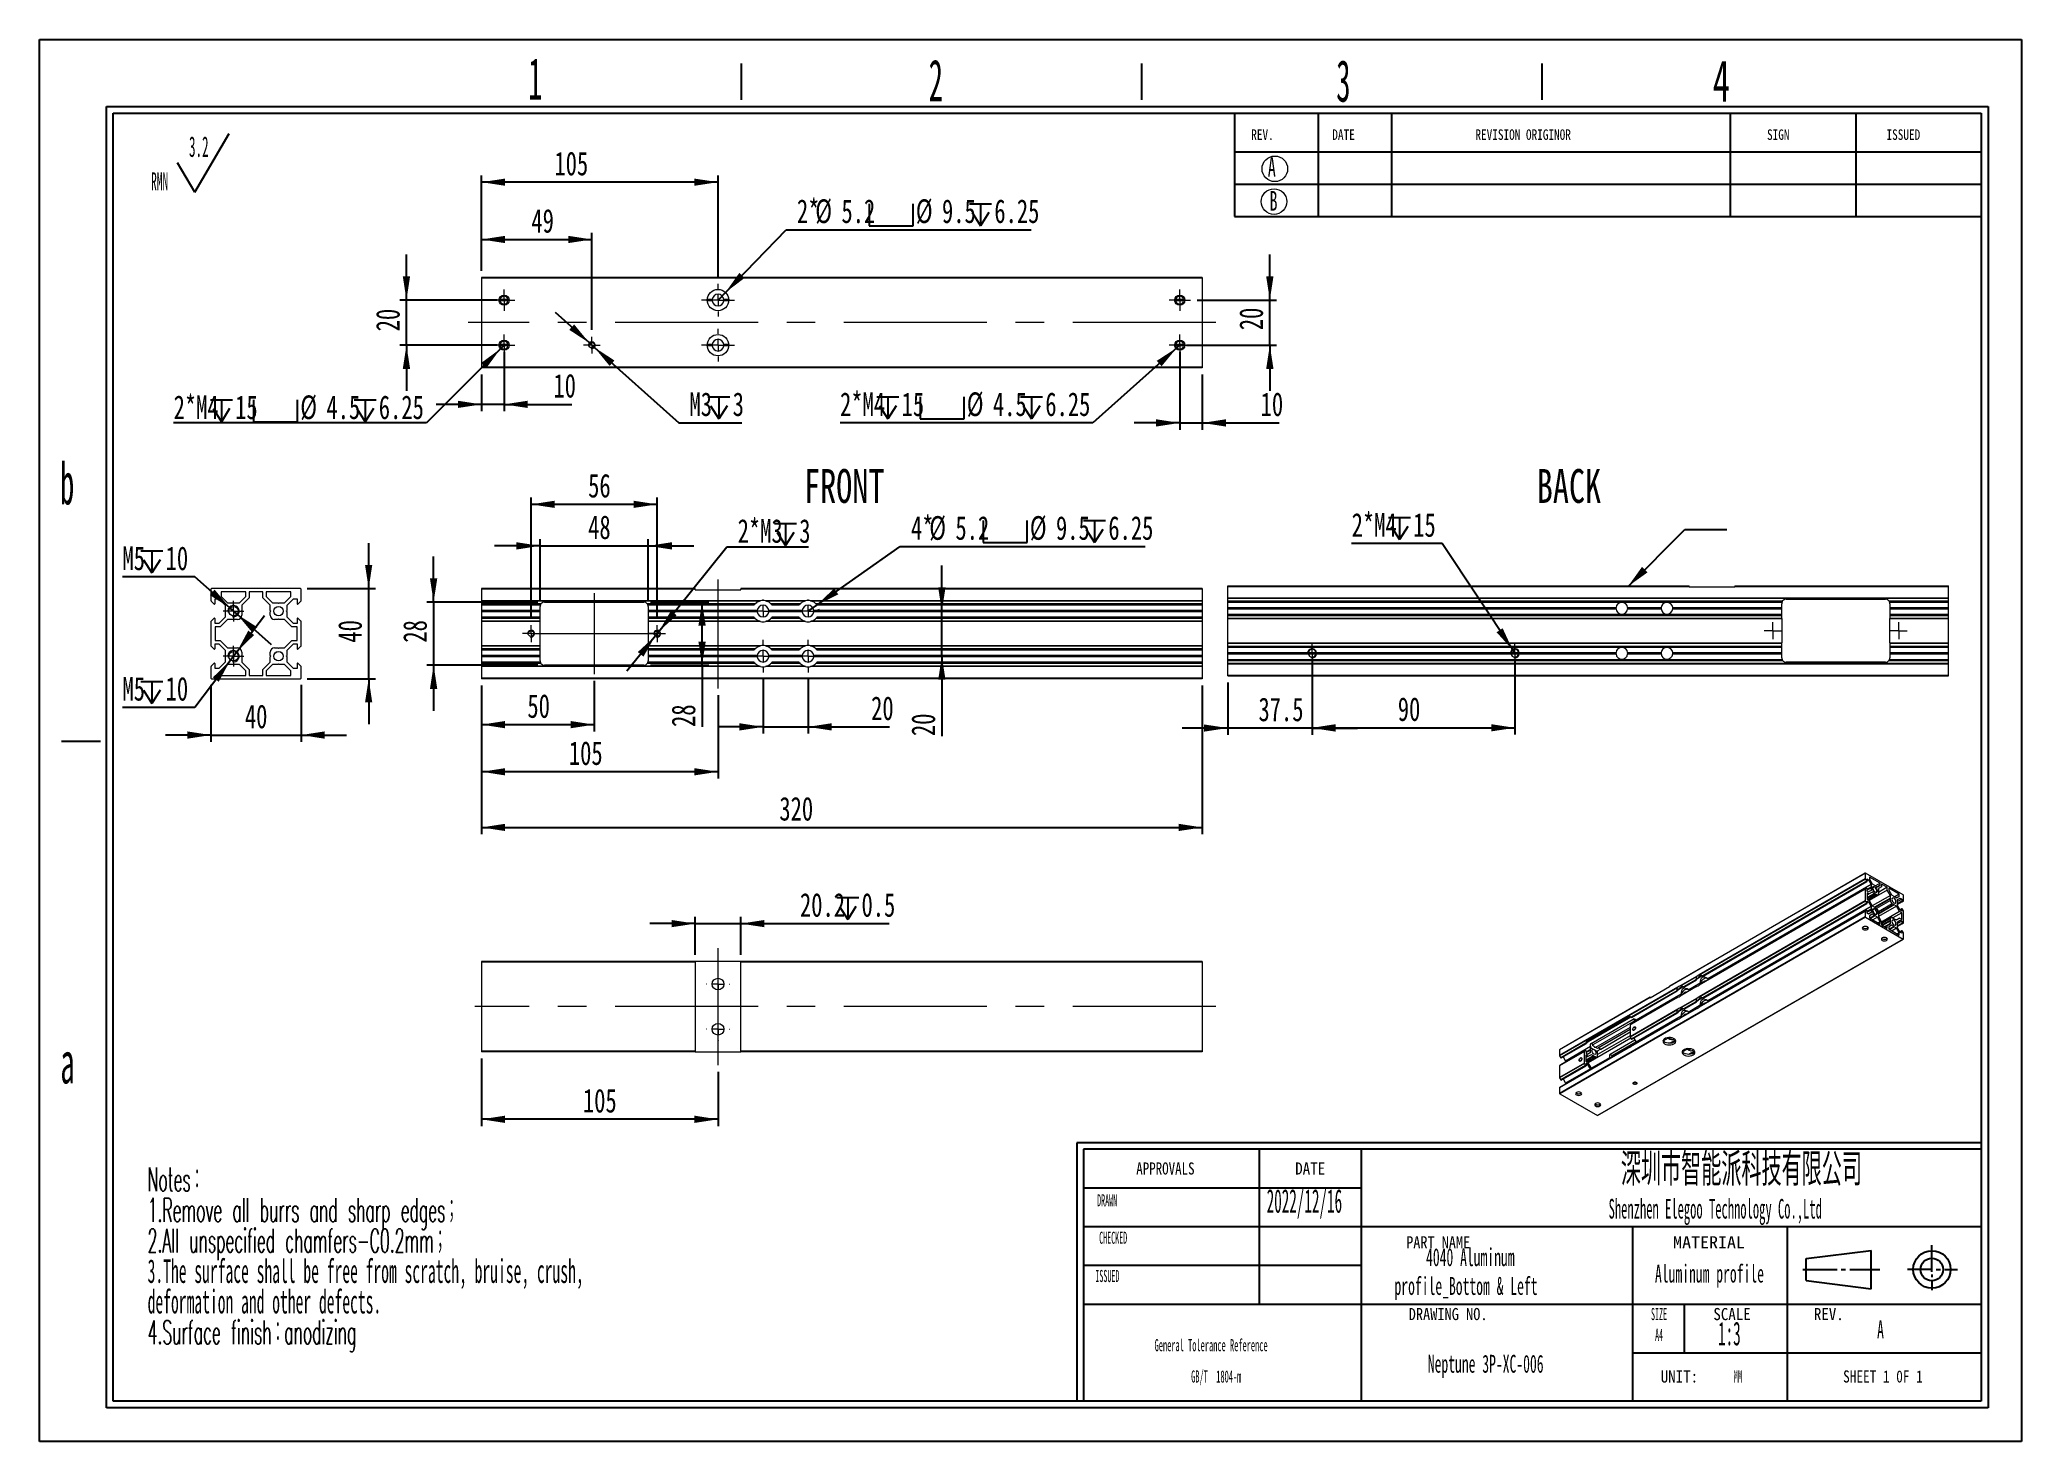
# Model space of a CAD drawing. Header units: millimetres. Extents: x 2 to 295, y 1 to 209.
import ezdxf

# ---------------------------------------------------------------- set-up
doc = ezdxf.new("R2010")
doc.units = ezdxf.units.MM
doc.linetypes.add('CENTER', pattern=[10.16, 6.35, -1.27, 1.27, -1.27])
doc.linetypes.add('CENTERX2', pattern=[20.32, 12.7, -2.54, 2.54, -2.54])
doc.layers.add('DIM', color=5, linetype='Continuous')
doc.layers.add('SLD-0', color=179, linetype='Continuous')
doc.layers.add('中心线', color=1, linetype='CENTER', lineweight=15)
doc.styles.add('SLDTEXTSTYLE0', font='TXT', dxfattribs={"width": 0.56})
doc.styles.add('SLDTEXTSTYLE1', font='TXT', dxfattribs={"width": 0.469})
doc.styles.add('SLDTEXTSTYLE10', font='TXT', dxfattribs={"width": 0.7865})
doc.styles.add('SLDTEXTSTYLE11', font='TXT', dxfattribs={"width": 0.862222})
doc.styles.add('SLDTEXTSTYLE12', font='TXT', dxfattribs={"width": 1.089})
doc.styles.add('SLDTEXTSTYLE13', font='TXT', dxfattribs={"width": 0.56, "bigfont": 'bigfont'})
doc.styles.add('SLDTEXTSTYLE14', font='TXT', dxfattribs={"width": 0.805625})
doc.styles.add('SLDTEXTSTYLE2', font='TXT', dxfattribs={"width": 0.7})
doc.styles.add('SLDTEXTSTYLE3', font='TXT', dxfattribs={"width": 0.484, "bigfont": 'bigfont'})
doc.styles.add('SLDTEXTSTYLE4', font='TXT', dxfattribs={"width": 0.484})
doc.styles.add('SLDTEXTSTYLE5', font='TXT', dxfattribs={"width": 0.40535})
doc.styles.add('SLDTEXTSTYLE6', font='TXT', dxfattribs={"width": 0.6})
doc.styles.add('SLDTEXTSTYLE7', font='TXT', dxfattribs={"width": 0.5025})
doc.styles.add('SLDTEXTSTYLE8', font='TXT', dxfattribs={"width": 0.9075})
doc.styles.add('SLDTEXTSTYLE9', font='TXT', dxfattribs={"width": 0.870455})
doc.dimstyles.new('SLDDIMSTYLE0', dxfattribs={"dimtxt": 3.5, "dimasz": 3.5, "dimexe": 0, "dimexo": 0.0625, "dimgap": 0.875, "dimtad": 2, "dimlfac": 3, "dimrnd": 1e-09, "dimzin": 12, "dimdsep": 46, "dimtxsty": 'SLDTEXTSTYLE1', "dimsah": 1, "dimcen": 0.09, "dimadec": 0, "dimazin": 3, "dimtfac": 1, "dimtofl": 0, "dimtmove": 0, "dimatfit": 3, "dimfxl": 0, "dimfrac": 2, "dimtolj": 1, "dimtzin": 12, "dimarcsym": 0})
doc.dimstyles.new('SLDDIMSTYLE1', dxfattribs={"dimtxt": 3.5, "dimasz": 3.5, "dimexe": 0, "dimexo": 0.0625, "dimgap": 0.875, "dimtad": 2, "dimlfac": 3, "dimrnd": 1e-09, "dimzin": 12, "dimdsep": 46, "dimtxsty": 'SLDTEXTSTYLE1', "dimsah": 1, "dimcen": 0.09, "dimadec": 0, "dimazin": 3, "dimtfac": 1, "dimtmove": 0, "dimatfit": 0, "dimfxl": 0, "dimfrac": 2, "dimtolj": 1, "dimtzin": 12, "dimarcsym": 0})
doc.dimstyles.new('SLDDIMSTYLE2', dxfattribs={"dimtxt": 3.5, "dimasz": 3.5, "dimexe": 0, "dimexo": 0.0625, "dimgap": 0.875, "dimtad": 0, "dimtih": 1, "dimtoh": 1, "dimlfac": 3, "dimrnd": 1e-09, "dimzin": 12, "dimdsep": 46, "dimtxsty": 'SLDTEXTSTYLE1', "dimsah": 1, "dimcen": 0, "dimadec": 0, "dimazin": 3, "dimtfac": 1, "dimtofl": 0, "dimtmove": 0, "dimatfit": 3, "dimfxl": 0, "dimfrac": 2, "dimtolj": 1, "dimtzin": 12, "dimarcsym": 0})
doc.dimstyles.new('SLDDIMSTYLE3', dxfattribs={"dimtxt": 3.5, "dimasz": 3.5, "dimexe": 0, "dimexo": 0.0625, "dimgap": 0.875, "dimtad": 0, "dimtih": 1, "dimtoh": 1, "dimlfac": 3, "dimrnd": 1e-09, "dimzin": 12, "dimdsep": 46, "dimtxsty": 'SLDTEXTSTYLE1', "dimsah": 1, "dimcen": 0, "dimadec": 0, "dimazin": 3, "dimtfac": 1, "dimtmove": 0, "dimatfit": 3, "dimfxl": 0, "dimfrac": 2, "dimtolj": 1, "dimtzin": 12, "dimarcsym": 0})
doc.dimstyles.new('SLDDIMSTYLE4', dxfattribs={"dimtxt": 3.5, "dimasz": 3.5, "dimexe": 0, "dimexo": 0.0625, "dimgap": 0.875, "dimtad": 0, "dimtih": 1, "dimtoh": 1, "dimlfac": 3, "dimrnd": 1e-09, "dimzin": 12, "dimdsep": 46, "dimtxsty": 'SLDTEXTSTYLE1', "dimsah": 1, "dimcen": 0, "dimadec": 0, "dimazin": 3, "dimtfac": 1, "dimtofl": 0, "dimtmove": 0, "dimatfit": 3, "dimfxl": 0, "dimfrac": 2, "dimtolj": 1, "dimtzin": 12, "dimarcsym": 0})
doc.dimstyles.new('SLDDIMSTYLE5', dxfattribs={"dimtxt": 3.5, "dimasz": 3.5, "dimexe": 0, "dimexo": 0.0625, "dimgap": 0.875, "dimtad": 0, "dimtih": 1, "dimtoh": 1, "dimlfac": 3, "dimrnd": 1e-09, "dimzin": 12, "dimdsep": 46, "dimtxsty": 'SLDTEXTSTYLE1', "dimsah": 1, "dimcen": 0, "dimadec": 0, "dimazin": 3, "dimtfac": 1, "dimtmove": 0, "dimatfit": 3, "dimfxl": 0, "dimfrac": 2, "dimtolj": 1, "dimtzin": 12, "dimarcsym": 0})
doc.dimstyles.new('SLDDIMSTYLE6', dxfattribs={"dimtxt": 3.5, "dimasz": 3.5, "dimexe": 0, "dimexo": 0.0625, "dimgap": 0.875, "dimtad": 0, "dimtih": 1, "dimtoh": 1, "dimlfac": 3, "dimrnd": 1e-09, "dimzin": 12, "dimdsep": 46, "dimtxsty": 'SLDTEXTSTYLE1', "dimsah": 1, "dimcen": 0, "dimadec": 0, "dimazin": 3, "dimtfac": 1, "dimtofl": 0, "dimtmove": 0, "dimatfit": 3, "dimfxl": 0, "dimfrac": 2, "dimtolj": 1, "dimtzin": 12, "dimarcsym": 0})
doc.dimstyles.new('SLDDIMSTYLE8', dxfattribs={"dimtxt": 0.18, "dimasz": 3.5, "dimexe": 0, "dimexo": 0.0625, "dimgap": 0, "dimtad": 0, "dimtih": 1, "dimtoh": 1, "dimdec": 0, "dimrnd": 1e-09, "dimzin": 0, "dimdsep": 46, "dimtxsty": 'Standard', "dimsah": 1, "dimcen": 0.09, "dimadec": 0, "dimazin": 0, "dimtfac": 3.5, "dimtdec": 0, "dimtofl": 0, "dimtmove": 0, "dimatfit": 3, "dimfxl": 0, "dimfrac": 2, "dimtolj": 1, "dimtzin": 0, "dimarcsym": 0})

msp = doc.modelspace()

# ---------------------------------------------------------------- texts
at = {"color": 7, "linetype": 'Continuous', "lineweight": 0, "attachment_point": 1}
for s, insert, char_height, style in [('FRONT', (114.941, 145.1399), 5, 'SLDTEXTSTYLE2'), ('BACK', (223.3848, 145.1399), 5, 'SLDTEXTSTYLE2'), ('2022/12/16', (183.4114, 38.6085), 3.5, 'SLDTEXTSTYLE1'), ('1:3', (250.2177, 19.0012), 3.5, 'SLDTEXTSTYLE1')]:
    msp.add_mtext(s, dxfattribs=dict(at, insert=insert, char_height=char_height, style=style))
at = {"layer": 'SLD-0'}
for s, insert, char_height, attachment_point, style in [('1', (74.111, 205.9712), 6.172, 1, 'SLDTEXTSTYLE7'), ('2', (133.3881, 205.7276), 6.172, 1, 'SLDTEXTSTYLE7'), ('3', (193.7066, 205.6655), 6.172, 1, 'SLDTEXTSTYLE7'), ('4', (249.4405, 205.6593), 6.172, 1, 'SLDTEXTSTYLE6'), ('A', (183.5778, 191.2862), 2.9034, 1, 'SLDTEXTSTYLE6'), ('B', (183.8319, 186.2712), 2.9034, 1, 'SLDTEXTSTYLE6'), ('b', (4.8346, 146.0918), 6.172, 1, 'SLDTEXTSTYLE7'), ('a', (4.8798, 60.4234), 6.172, 1, 'SLDTEXTSTYLE7'), ('\\M+1905B圳\\M+18E73\\M+19271\\M+1945C\\M+19468\\M+189C8\\M+18B5A\\M+1974C\\M+18CC0\\M+18CF6\\M+18E69', (253.6756, 43.9429), 4.82808, 2, 'SLDTEXTSTYLE13'), ('Aluminum profile', (248.9438, 27.4383), 2.645833, 2, 'SLDTEXTSTYLE0'), ('A', (274.2584, 19.1737), 2.6458, 2, 'SLDTEXTSTYLE0'), ('Neptune 3P-XC-006', (215.8264, 14.0956), 2.645833, 2, 'SLDTEXTSTYLE0')]:
    msp.add_mtext(s, dxfattribs=dict(at, insert=insert, char_height=char_height, attachment_point=attachment_point, style=style))
at = {"layer": 'SLD-0', "color": 179}
for s, insert, char_height, attachment_point, style in [('REV.', (181.1288, 195.4001), 1.55363, 1, 'SLDTEXTSTYLE10'), ('DATE', (193.1265, 195.4001), 1.55363, 1, 'SLDTEXTSTYLE10'), ('REVISION ORIGINOR', (214.3082, 195.4001), 1.553633, 1, 'SLDTEXTSTYLE10'), ('SIGN', (257.4664, 195.4001), 1.55363, 1, 'SLDTEXTSTYLE10'), ('ISSUED', (275.1481, 195.4001), 1.55363, 1, 'SLDTEXTSTYLE10'), ('APPROVALS', (168.4266, 42.5627), 1.79265, 2, 'SLDTEXTSTYLE10'), ('DATE', (189.8496, 42.5627), 1.79265, 2, 'SLDTEXTSTYLE8'), ('DRAWN', (159.8036, 37.8529), 1.79265, 2, 'SLDTEXTSTYLE5'), ('Shenzhen Elegoo Technology Co.,Ltd', (249.7983, 37.1647), 2.910417, 2, 'SLDTEXTSTYLE1'), ('CHECKED', (160.6957, 32.3147), 1.79265, 2, 'SLDTEXTSTYLE5'), ('PART NAME', (208.7939, 31.6454), 1.79265, 2, 'SLDTEXTSTYLE11'), ('MATERIAL', (248.8802, 31.6454), 1.79265, 2, 'SLDTEXTSTYLE12'), ('ISSUED', (159.837, 26.6544), 1.79265, 2, 'SLDTEXTSTYLE5'), ('DRAWING NO.', (210.268, 21.0216), 1.792654, 2, 'SLDTEXTSTYLE9'), ('SIZE', (241.4789, 21.0216), 1.79265, 2, 'SLDTEXTSTYLE5'), ('SCALE', (252.2889, 21.0216), 1.79265, 2, 'SLDTEXTSTYLE8'), ('REV.', (266.6102, 21.0216), 1.79265, 2, 'SLDTEXTSTYLE8'), ('A4', (241.4898, 17.9531), 1.79265, 2, 'SLDTEXTSTYLE5'), ('UNIT:', (244.4987, 11.7907), 1.79265, 2, 'SLDTEXTSTYLE8'), ('MM', (253.1609, 11.7907), 1.79265, 2, 'SLDTEXTSTYLE4'), ('SHEET 1 0F 1', (274.62, 11.7907), 1.792654, 2, 'SLDTEXTSTYLE14')]:
    msp.add_mtext(s, dxfattribs=dict(at, insert=insert, char_height=char_height, attachment_point=attachment_point, style=style))

# ---------------------------------------------------------------- blocks, each defined once
blk = doc.blocks.new('SW_NOTE_0')
at = {"layer": 'SLD-0', "color": 0, "char_height": 2.6458, "attachment_point": 2, "style": 'SLDTEXTSTYLE0'}
for s, insert in [('4040 Aluminum', (8.17, 3.41)), ('profile_Bottom & Left', (7.53, -0.85))]:
    blk.add_mtext(s, dxfattribs=dict(at, insert=insert))
blk = doc.blocks.new('SW_NOTE_1')
at = {"layer": 'SLD-0', "color": 0, "char_height": 3.5, "attachment_point": 1}
for s, insert, style in [('Notes\\M+18146', (0, 4.51), 'SLDTEXTSTYLE3'), ('1.Remove all burrs and sharp edges\\M+18147', (0, -0.01), 'SLDTEXTSTYLE3'), ('2.All unspecified chamfers-C0.2mm\\M+18147', (0, -4.53), 'SLDTEXTSTYLE3'), ('3.The surface shall be free from scratch, bruise, crush,', (0, -9.05), 'SLDTEXTSTYLE4'), ('deformation and other defects.', (0, -13.57), 'SLDTEXTSTYLE4'), ('4.Surface finish\\M+18146anodizing', (0, -18.09), 'SLDTEXTSTYLE3')]:
    blk.add_mtext(s, dxfattribs=dict(at, insert=insert, style=style))
blk = doc.blocks.new('SW_NOTE_2')
at = {"layer": 'SLD-0', "color": 0}
for q in [(11.56, 9.16), (3.9, 4.83)]:
    blk.add_line((6.45, 0.49), q, dxfattribs=at)
at = {"layer": 'SLD-0', "color": 0, "attachment_point": 1, "style": 'SLDTEXTSTYLE1'}
for s, insert, char_height in [('3.2', (5.61, 8.73), 3.032), ('RMN', (0, 3.41), 2.646)]:
    blk.add_mtext(s, dxfattribs=dict(at, insert=insert, char_height=char_height))
blk = doc.blocks.new('SW_NOTE_3')
at = {"layer": 'SLD-0', "color": 0, "char_height": 1.7927, "attachment_point": 2, "style": 'SLDTEXTSTYLE4'}
for s, insert in [('General Tolerance Reference', (12.75, 2.31)), ('GB/T  1804-m', (13.51, -2.32))]:
    blk.add_mtext(s, dxfattribs=dict(at, insert=insert))
blk = doc.blocks.new('_D')
at = {"layer": 'DIM'}
for p, q in [((67.21, 113.12), (67.21, 91.12)), ((173.88, 113.12), (173.88, 91.12)), ((67.21, 92.12), (173.88, 92.12))]:
    blk.add_line(p, q, dxfattribs=at)
for points in [[(67.21, 92.12), (70.71, 91.59), (70.71, 92.66)], [(173.88, 92.12), (170.38, 92.66), (170.38, 91.59)]]:
    blk.add_solid(points, dxfattribs=at)
at = {"layer": 'DIM', "insert": (111.29, 96.64), "char_height": 3.5, "attachment_point": 1, "style": 'SLDTEXTSTYLE2'}
blk.add_mtext('320', dxfattribs=at)
blk = doc.blocks.new('_D_1')
at = {"layer": 'DIM'}
for p, q in [((67.21, 113.12), (67.21, 106.33)), ((83.88, 113.79), (83.88, 106.33)), ((67.21, 107.33), (83.88, 107.33))]:
    blk.add_line(p, q, dxfattribs=at)
for points in [[(67.21, 107.33), (70.71, 106.79), (70.71, 107.87)], [(83.88, 107.33), (80.38, 107.87), (80.38, 106.79)]]:
    blk.add_solid(points, dxfattribs=at)
at = {"layer": 'DIM', "insert": (74, 111.84), "char_height": 3.5, "attachment_point": 1, "style": 'SLDTEXTSTYLE2'}
blk.add_mtext('50', dxfattribs=at)
blk = doc.blocks.new('_D_2')
at = {"layer": 'DIM'}
for p, q in [((67.21, 113.12), (67.21, 99.36)), ((102.21, 111.68), (102.21, 99.36)), ((102.21, 100.36), (67.21, 100.36))]:
    blk.add_line(p, q, dxfattribs=at)
for points in [[(67.21, 100.36), (70.71, 99.82), (70.71, 100.89)], [(102.21, 100.36), (98.71, 100.89), (98.71, 99.82)]]:
    blk.add_solid(points, dxfattribs=at)
at = {"layer": 'DIM', "insert": (80.14, 104.87), "char_height": 3.5, "attachment_point": 1, "style": 'SLDTEXTSTYLE2'}
blk.add_mtext('105', dxfattribs=at)
blk = doc.blocks.new('_D_3')
at = {"layer": 'DIM'}
for p, q in [((75.88, 133.78), (69.15, 133.78)), ((75.88, 125.79), (75.88, 134.78)), ((75.88, 133.78), (91.88, 133.78)), ((91.88, 125.79), (91.88, 134.78)), ((91.88, 133.78), (98.61, 133.78))]:
    blk.add_line(p, q, dxfattribs=at)
for points in [[(75.88, 133.78), (72.38, 134.32), (72.38, 133.24)], [(91.88, 133.78), (95.38, 133.24), (95.38, 134.32)]]:
    blk.add_solid(points, dxfattribs=at)
at = {"layer": 'DIM', "insert": (82.99, 138.29), "char_height": 3.5, "attachment_point": 1, "style": 'SLDTEXTSTYLE2'}
blk.add_mtext('48', dxfattribs=at)
blk = doc.blocks.new('_D_4')
at = {"layer": 'DIM'}
for p, q in [((74.54, 123.04), (74.54, 140.92)), ((93.21, 123.04), (93.21, 140.92)), ((93.21, 139.92), (74.54, 139.92))]:
    blk.add_line(p, q, dxfattribs=at)
for points in [[(74.54, 139.92), (78.04, 139.39), (78.04, 140.46)], [(93.21, 139.92), (89.71, 140.46), (89.71, 139.39)]]:
    blk.add_solid(points, dxfattribs=at)
at = {"layer": 'DIM', "insert": (82.99, 144.44), "char_height": 3.5, "attachment_point": 1, "style": 'SLDTEXTSTYLE2'}
blk.add_mtext('56', dxfattribs=at)
blk = doc.blocks.new('_D_5')
at = {"layer": 'DIM'}
for p, q in [((92.21, 125.46), (100.85, 125.46)), ((99.85, 116.12), (99.85, 125.46)), ((92.21, 116.12), (100.85, 116.12)), ((99.85, 116.12), (99.85, 106.99))]:
    blk.add_line(p, q, dxfattribs=at)
for points in [[(99.85, 125.46), (99.31, 121.96), (100.39, 121.96)], [(99.85, 116.12), (100.39, 119.62), (99.31, 119.62)]]:
    blk.add_solid(points, dxfattribs=at)
at = {"layer": 'DIM', "insert": (95.34, 106.99), "char_height": 3.5, "attachment_point": 1, "rotation": 90, "style": 'SLDTEXTSTYLE2'}
blk.add_mtext('28', dxfattribs=at)
blk = doc.blocks.new('_D_6')
at = {"layer": 'DIM'}
for p, q in [((108.88, 114.04), (108.88, 106)), ((115.54, 114.04), (115.54, 106)), ((108.88, 107), (102.15, 107)), ((108.88, 107), (115.54, 107)), ((115.54, 107), (127.59, 107))]:
    blk.add_line(p, q, dxfattribs=at)
for points in [[(108.88, 107), (105.38, 107.54), (105.38, 106.46)], [(115.54, 107), (119.04, 106.46), (119.04, 107.54)]]:
    blk.add_solid(points, dxfattribs=at)
at = {"layer": 'DIM', "insert": (124.87, 111.51), "char_height": 3.5, "attachment_point": 1, "style": 'SLDTEXTSTYLE2'}
blk.add_mtext('20', dxfattribs=at)
blk = doc.blocks.new('SW_SYMBOL_HOLE_SPOT')
at = {"layer": 'DIM', "color": 0}
for p, q in [((0, 875), (0, 75)), ((1600, 75), (1600, 875)), ((0, 75), (1600, 75))]:
    blk.add_line(p, q, dxfattribs=at)
blk = doc.blocks.new('SW_SYMBOL_HOLE_DEPTH')
at = {"layer": 'DIM', "color": 0}
for p, q in [((0, 875), (800, 875)), ((400, 875), (400, 75)), ((100, 555), (400, 75)), ((700, 555), (400, 75))]:
    blk.add_line(p, q, dxfattribs=at)
blk = doc.blocks.new('_D_7')
at = {"layer": 'DIM'}
for p, q in [((116.84, 125.03), (129.17, 133.67)), ((129.17, 133.67), (165.42, 133.67)), ((115.54, 124.12), (116.84, 125.03))]:
    blk.add_line(p, q, dxfattribs=at)
blk.add_arc((115.54, 124.12), 1.58, 2.7275, 10.2747, dxfattribs=at)
blk.add_solid([(116.84, 125.03), (120.02, 126.6), (119.4, 127.48)], dxfattribs=at)
at = {"layer": 'DIM', "xscale": 0.004072727272727273, "yscale": 0.004072727272727273, "zscale": 0.004072727272727273}
for name, p in [('SW_SYMBOL_HOLE_SPOT', (141.43, 133.95)), ('SW_SYMBOL_HOLE_DEPTH', (156.31, 133.95))]:
    blk.add_blockref(name, p, dxfattribs=at)
at = {"layer": 'DIM', "char_height": 3.5, "attachment_point": 1, "style": 'SLDTEXTSTYLE2'}
for s, insert in [('4*', (130.76, 138.18)), ('%%c', (133.48, 138.18)), ('5.2', (137.35, 138.18)), ('%%c', (148.36, 138.18)), ('9.5', (152.23, 138.18)), ('6.25', (159.98, 138.18))]:
    blk.add_mtext(s, dxfattribs=dict(at, insert=insert))
blk = doc.blocks.new('_D_8')
at = {"layer": 'DIM'}
for p, q in [((135.34, 124.12), (135.34, 130.86)), ((118.24, 124.12), (136.34, 124.12)), ((135.34, 117.46), (135.34, 124.12)), ((116.54, 117.46), (136.34, 117.46)), ((135.34, 117.46), (135.34, 105.64))]:
    blk.add_line(p, q, dxfattribs=at)
for points in [[(135.34, 124.12), (135.88, 127.62), (134.8, 127.62)], [(135.34, 117.46), (134.8, 113.96), (135.88, 113.96)]]:
    blk.add_solid(points, dxfattribs=at)
at = {"layer": 'DIM', "insert": (130.83, 105.64), "char_height": 3.5, "attachment_point": 1, "rotation": 90, "style": 'SLDTEXTSTYLE2'}
blk.add_mtext('20', dxfattribs=at)
blk = doc.blocks.new('_D_9')
at = {"layer": 'DIM'}
for p, q in [((93.47, 121.12), (103.53, 133.65)), ((103.53, 133.65), (115.59, 133.65)), ((92.95, 120.47), (88.74, 115.22)), ((92.95, 120.47), (93.47, 121.12))]:
    blk.add_line(p, q, dxfattribs=at)
for points in [[(93.47, 121.12), (96.08, 123.51), (95.24, 124.18)], [(92.95, 120.47), (90.34, 118.07), (91.18, 117.4)]]:
    blk.add_solid(points, dxfattribs=at)
at = {"layer": 'DIM', "xscale": 0.004072727272727273, "yscale": 0.004072727272727273, "zscale": 0.004072727272727273}
blk.add_blockref('SW_SYMBOL_HOLE_DEPTH', (110.56, 133.51), dxfattribs=at)
at = {"layer": 'DIM', "char_height": 3.5, "attachment_point": 1, "style": 'SLDTEXTSTYLE2'}
for s, insert in [('2*M3', (105.12, 137.74)), ('3', (114.23, 137.74))]:
    blk.add_mtext(s, dxfattribs=dict(at, insert=insert))
blk = doc.blocks.new('_D_10')
at = {"layer": 'DIM'}
for p, q in [((60.12, 125.46), (60.12, 132.19)), ((75.54, 125.46), (59.12, 125.46)), ((60.12, 125.46), (60.12, 116.12)), ((75.54, 116.12), (59.12, 116.12)), ((60.12, 116.12), (60.12, 109.39))]:
    blk.add_line(p, q, dxfattribs=at)
for points in [[(60.12, 125.46), (60.66, 128.96), (59.58, 128.96)], [(60.12, 116.12), (59.58, 112.62), (60.66, 112.62)]]:
    blk.add_solid(points, dxfattribs=at)
at = {"layer": 'DIM', "insert": (55.61, 119.46), "char_height": 3.5, "attachment_point": 1, "rotation": 90, "style": 'SLDTEXTSTYLE2'}
blk.add_mtext('28', dxfattribs=at)
blk = doc.blocks.new('SW_CENTERMARKSYMBOL_0')
at = {"layer": '中心线', "color": 0}
for p, q in [((-0.83, 0), (-1.25, 0)), ((0, 0), (-0.83, 0)), ((0, 0.83), (0, 1.25)), ((0, 0), (0, 0.83)), ((0, 0), (0, -0.83)), ((0, 0), (0.83, 0)), ((0.83, 0), (1.25, 0)), ((0, -0.83), (0, -1.25))]:
    blk.add_line(p, q, dxfattribs=at)
blk = doc.blocks.new('SW_CENTERMARKSYMBOL_1')
at = {"layer": '中心线', "color": 0}
for p, q in [((-0.83, 0), (-1.25, 0)), ((0, 0), (-0.83, 0)), ((0, 0.83), (0, 1.25)), ((0, 0), (0, 0.83)), ((0, 0), (0, -0.83)), ((0, 0), (0.83, 0)), ((0.83, 0), (1.25, 0)), ((0, -0.83), (0, -1.25))]:
    blk.add_line(p, q, dxfattribs=at)
blk = doc.blocks.new('SW_CENTERMARKSYMBOL_2')
at = {"layer": '中心线', "color": 0}
for p, q in [((-1.67, 0), (-1.7, 0)), ((0, 0), (-0.83, 0)), ((0, 1.67), (0, 1.7)), ((0, 0), (0, 0.83)), ((0, 0), (0, -0.83)), ((0, 0), (0.83, 0)), ((1.67, 0), (1.7, 0)), ((0, -1.67), (0, -1.7))]:
    blk.add_line(p, q, dxfattribs=at)
blk = doc.blocks.new('SW_CENTERMARKSYMBOL_3')
at = {"layer": '中心线', "color": 0}
for p, q in [((-1.67, 0), (-1.7, 0)), ((0, 0), (-0.83, 0)), ((0, 1.67), (0, 1.7)), ((0, 0), (0, 0.83)), ((0, 0), (0, -0.83)), ((0, 0), (0.83, 0)), ((1.67, 0), (1.7, 0)), ((0, -1.67), (0, -1.7))]:
    blk.add_line(p, q, dxfattribs=at)
blk = doc.blocks.new('SW_CENTERMARKSYMBOL_4')
at = {"layer": '中心线', "color": 0}
for p, q in [((-1.67, 0), (-2.42, 0)), ((0, 0), (-0.83, 0)), ((0, 1.67), (0, 2.42)), ((0, 0), (0, 0.83)), ((0, 0), (0, -0.83)), ((0, 0), (0.83, 0)), ((1.67, 0), (2.42, 0)), ((0, -1.67), (0, -2.42))]:
    blk.add_line(p, q, dxfattribs=at)
blk = doc.blocks.new('SW_CENTERMARKSYMBOL_5')
at = {"layer": '中心线', "color": 0}
for p, q in [((-1.67, 0), (-2.42, 0)), ((0, 0), (-0.83, 0)), ((0, 1.67), (0, 2.42)), ((0, 0), (0, 0.83)), ((0, 0), (0, -0.83)), ((0, 0), (0.83, 0)), ((1.67, 0), (2.42, 0)), ((0, -1.67), (0, -2.42))]:
    blk.add_line(p, q, dxfattribs=at)
blk = doc.blocks.new('_D_11')
at = {"layer": 'DIM'}
for p, q in [((67.21, 174.47), (67.21, 180.11)), ((67.21, 179.11), (83.54, 179.11)), ((83.54, 165.72), (83.54, 180.11))]:
    blk.add_line(p, q, dxfattribs=at)
for points in [[(67.21, 179.11), (70.71, 178.57), (70.71, 179.65)], [(83.54, 179.11), (80.04, 179.65), (80.04, 178.57)]]:
    blk.add_solid(points, dxfattribs=at)
at = {"layer": 'DIM', "insert": (74.59, 183.62), "char_height": 3.5, "attachment_point": 1, "style": 'SLDTEXTSTYLE2'}
blk.add_mtext('49', dxfattribs=at)
blk = doc.blocks.new('_D_12')
at = {"layer": 'DIM'}
for p, q in [((67.21, 174.47), (67.21, 188.59)), ((102.21, 173.55), (102.21, 188.59)), ((102.21, 187.59), (67.21, 187.59))]:
    blk.add_line(p, q, dxfattribs=at)
for points in [[(67.21, 187.59), (70.71, 187.05), (70.71, 188.12)], [(102.21, 187.59), (98.71, 188.12), (98.71, 187.05)]]:
    blk.add_solid(points, dxfattribs=at)
at = {"layer": 'DIM', "insert": (78, 192.1), "char_height": 3.5, "attachment_point": 1, "style": 'SLDTEXTSTYLE2'}
blk.add_mtext('105', dxfattribs=at)
blk = doc.blocks.new('_D_13')
at = {"layer": 'DIM'}
for p, q in [((103.31, 171.27), (112.3, 180.54)), ((112.3, 180.54), (148.55, 180.54)), ((102.21, 170.14), (103.31, 171.27))]:
    blk.add_line(p, q, dxfattribs=at)
blk.add_solid([(103.31, 171.27), (106.14, 173.41), (105.36, 174.16)], dxfattribs=at)
at = {"layer": 'DIM', "xscale": 0.004072727272727273, "yscale": 0.004072727272727273, "zscale": 0.004072727272727273}
for name, p in [('SW_SYMBOL_HOLE_SPOT', (124.56, 180.83)), ('SW_SYMBOL_HOLE_DEPTH', (139.44, 180.83))]:
    blk.add_blockref(name, p, dxfattribs=at)
at = {"layer": 'DIM', "char_height": 3.5, "attachment_point": 1, "style": 'SLDTEXTSTYLE2'}
for s, insert in [('2*', (113.89, 185.05)), ('%%c', (116.61, 185.05)), ('5.2', (120.48, 185.05)), ('%%c', (131.49, 185.05)), ('9.5', (135.36, 185.05)), ('6.25', (143.11, 185.05))]:
    blk.add_mtext(s, dxfattribs=dict(at, insert=insert))
blk = doc.blocks.new('_D_14')
at = {"layer": 'DIM'}
for p, q in [((83.17, 163.8), (78.15, 168.29)), ((83.17, 163.8), (83.92, 163.14)), ((83.92, 163.14), (96.4, 151.97)), ((96.4, 151.97), (105.74, 151.97))]:
    blk.add_line(p, q, dxfattribs=at)
for points in [[(83.17, 163.8), (80.92, 166.54), (80.2, 165.74)], [(83.92, 163.14), (86.17, 160.4), (86.88, 161.21)]]:
    blk.add_solid(points, dxfattribs=at)
at = {"layer": 'DIM', "xscale": 0.004072727272727273, "yscale": 0.004072727272727273, "zscale": 0.004072727272727273}
blk.add_blockref('SW_SYMBOL_HOLE_DEPTH', (100.71, 152.26), dxfattribs=at)
at = {"layer": 'DIM', "char_height": 3.5, "attachment_point": 1, "style": 'SLDTEXTSTYLE2'}
for s, insert in [('M3', (97.99, 156.49)), ('3', (104.38, 156.49))]:
    blk.add_mtext(s, dxfattribs=dict(at, insert=insert))
blk = doc.blocks.new('_D_15')
at = {"layer": 'DIM'}
for p, q in [((70.54, 162.47), (70.54, 153.71)), ((67.21, 159.14), (67.21, 153.71)), ((67.21, 154.71), (60.48, 154.71)), ((70.54, 154.71), (67.21, 154.71)), ((70.54, 154.71), (80.57, 154.71))]:
    blk.add_line(p, q, dxfattribs=at)
for points in [[(67.21, 154.71), (63.71, 155.25), (63.71, 154.18)], [(70.54, 154.71), (74.04, 154.18), (74.04, 155.25)]]:
    blk.add_solid(points, dxfattribs=at)
at = {"layer": 'DIM', "insert": (77.85, 159.23), "char_height": 3.5, "attachment_point": 1, "style": 'SLDTEXTSTYLE2'}
blk.add_mtext('10', dxfattribs=at)
blk = doc.blocks.new('_D_16')
at = {"layer": 'DIM'}
for p, q in [((56.1, 170.14), (56.1, 176.87)), ((69.54, 170.14), (55.1, 170.14)), ((56.1, 163.47), (56.1, 170.14)), ((69.54, 163.47), (55.1, 163.47)), ((56.1, 163.47), (56.1, 156.74))]:
    blk.add_line(p, q, dxfattribs=at)
for points in [[(56.1, 170.14), (56.64, 173.64), (55.56, 173.64)], [(56.1, 163.47), (55.56, 159.97), (56.64, 159.97)]]:
    blk.add_solid(points, dxfattribs=at)
at = {"layer": 'DIM', "insert": (51.59, 165.52), "char_height": 3.5, "attachment_point": 1, "rotation": 90, "style": 'SLDTEXTSTYLE2'}
blk.add_mtext('20', dxfattribs=at)
blk = doc.blocks.new('_D_17')
at = {"layer": 'DIM'}
for p, q in [((170.54, 162.47), (170.54, 150.97)), ((173.88, 159.14), (173.88, 150.97)), ((170.54, 151.97), (163.81, 151.97)), ((170.54, 151.97), (173.88, 151.97)), ((173.88, 151.97), (185.24, 151.97))]:
    blk.add_line(p, q, dxfattribs=at)
for points in [[(170.54, 151.97), (167.04, 152.51), (167.04, 151.43)], [(173.88, 151.97), (177.38, 151.43), (177.38, 152.51)]]:
    blk.add_solid(points, dxfattribs=at)
at = {"layer": 'DIM', "insert": (182.52, 156.49), "char_height": 3.5, "attachment_point": 1, "style": 'SLDTEXTSTYLE2'}
blk.add_mtext('10', dxfattribs=at)
blk = doc.blocks.new('_D_18')
at = {"layer": 'DIM'}
for p, q in [((183.88, 170.14), (183.88, 176.87)), ((173.13, 170.14), (184.88, 170.14)), ((183.88, 163.47), (183.88, 170.14)), ((171.54, 163.47), (184.88, 163.47)), ((183.88, 163.47), (183.88, 156.74))]:
    blk.add_line(p, q, dxfattribs=at)
for points in [[(183.88, 170.14), (184.42, 173.64), (183.34, 173.64)], [(183.88, 163.47), (183.34, 159.97), (184.42, 159.97)]]:
    blk.add_solid(points, dxfattribs=at)
at = {"layer": 'DIM', "insert": (179.36, 165.69), "char_height": 3.5, "attachment_point": 1, "rotation": 90, "style": 'SLDTEXTSTYLE2'}
blk.add_mtext('20', dxfattribs=at)
blk = doc.blocks.new('_D_19')
at = {"layer": 'DIM'}
for p, q in [((170.11, 163.08), (157.68, 151.97)), ((170.54, 163.47), (170.11, 163.08)), ((157.68, 151.97), (120.27, 151.97))]:
    blk.add_line(p, q, dxfattribs=at)
blk.add_solid([(170.11, 163.08), (167.14, 161.15), (167.86, 160.35)], dxfattribs=at)
at = {"layer": 'DIM', "xscale": 0.004072727272727273, "yscale": 0.004072727272727273, "zscale": 0.004072727272727273}
for name, p in [('SW_SYMBOL_HOLE_DEPTH', (125.72, 152.26)), ('SW_SYMBOL_HOLE_SPOT', (132.11, 152.26)), ('SW_SYMBOL_HOLE_DEPTH', (146.99, 152.26))]:
    blk.add_blockref(name, p, dxfattribs=at)
at = {"layer": 'DIM', "char_height": 3.5, "attachment_point": 1, "style": 'SLDTEXTSTYLE2'}
for s, insert in [('2*M4', (120.27, 156.49)), ('15', (129.39, 156.49)), ('%%c', (139.03, 156.49)), ('4.5', (142.9, 156.49)), ('6.25', (150.65, 156.49))]:
    blk.add_mtext(s, dxfattribs=dict(at, insert=insert))
blk = doc.blocks.new('_D_20')
at = {"layer": 'DIM'}
for p, q in [((70.01, 162.94), (59.05, 151.96)), ((70.54, 163.47), (70.01, 162.94)), ((59.05, 151.96), (21.64, 151.96))]:
    blk.add_line(p, q, dxfattribs=at)
blk.add_solid([(70.01, 162.94), (67.16, 160.84), (67.92, 160.08)], dxfattribs=at)
at = {"layer": 'DIM', "xscale": 0.004072727272727273, "yscale": 0.004072727272727273, "zscale": 0.004072727272727273}
for name, p in [('SW_SYMBOL_HOLE_DEPTH', (27.08, 151.82)), ('SW_SYMBOL_HOLE_SPOT', (33.47, 151.82)), ('SW_SYMBOL_HOLE_DEPTH', (48.35, 151.82))]:
    blk.add_blockref(name, p, dxfattribs=at)
at = {"layer": 'DIM', "char_height": 3.5, "attachment_point": 1, "style": 'SLDTEXTSTYLE2'}
for s, insert in [('2*M4', (21.64, 156.04)), ('15', (30.75, 156.04)), ('%%c', (40.39, 156.04)), ('4.5', (44.26, 156.04)), ('6.25', (52.01, 156.04))]:
    blk.add_mtext(s, dxfattribs=dict(at, insert=insert))
blk = doc.blocks.new('SW_CENTERMARKSYMBOL_6')
at = {"layer": '中心线', "color": 0}
for p, q in [((-1.67, 0), (-2.42, 0)), ((0, 0), (-0.83, 0)), ((0, 1.67), (0, 2.42)), ((0, 0), (0, 0.83)), ((0, 0), (0, -0.83)), ((0, 0), (0.83, 0)), ((1.67, 0), (2.42, 0)), ((0, -1.67), (0, -2.42))]:
    blk.add_line(p, q, dxfattribs=at)
blk = doc.blocks.new('SW_CENTERMARKSYMBOL_7')
at = {"layer": '中心线', "color": 0}
for p, q in [((-1.67, 0), (-2.42, 0)), ((0, 0), (-0.83, 0)), ((0, 1.67), (0, 2.42)), ((0, 0), (0, 0.83)), ((0, 0), (0, -0.83)), ((0, 0), (0.83, 0)), ((1.67, 0), (2.42, 0)), ((0, -1.67), (0, -2.42))]:
    blk.add_line(p, q, dxfattribs=at)
blk = doc.blocks.new('SW_CENTERMARKSYMBOL_8')
at = {"layer": '中心线', "color": 0}
for p, q in [((-0.83, 0), (-1.25, 0)), ((0, 0), (-0.83, 0)), ((0, 0.83), (0, 1.25)), ((0, 0), (0, 0.83)), ((0, 0), (0, -0.83)), ((0, 0), (0.83, 0)), ((0.83, 0), (1.25, 0)), ((0, -0.83), (0, -1.25))]:
    blk.add_line(p, q, dxfattribs=at)
blk = doc.blocks.new('SW_CENTERMARKSYMBOL_9')
at = {"layer": '中心线', "color": 0}
for p, q in [((-0.83, 0), (-1.58, 0)), ((0, 0), (-0.83, 0)), ((0, 0.83), (0, 1.58)), ((0, 0), (0, 0.83)), ((0, 0), (0, -0.83)), ((0, 0), (0.83, 0)), ((0.83, 0), (1.58, 0)), ((0, -0.83), (0, -1.58))]:
    blk.add_line(p, q, dxfattribs=at)
blk = doc.blocks.new('SW_CENTERMARKSYMBOL_10')
at = {"layer": '中心线', "color": 0}
for p, q in [((-0.83, 0), (-1.58, 0)), ((0, 0), (-0.83, 0)), ((0, 0.83), (0, 1.58)), ((0, 0), (0, 0.83)), ((0, 0), (0, -0.83)), ((0, 0), (0.83, 0)), ((0.83, 0), (1.58, 0)), ((0, -0.83), (0, -1.58))]:
    blk.add_line(p, q, dxfattribs=at)
blk = doc.blocks.new('SW_CENTERMARKSYMBOL_11')
at = {"layer": '中心线', "color": 0}
for p, q in [((-0.83, 0), (-1.58, 0)), ((0, 0), (-0.83, 0)), ((0, 0.83), (0, 1.58)), ((0, 0), (0, 0.83)), ((0, 0), (0, -0.83)), ((0, 0), (0.83, 0)), ((0.83, 0), (1.58, 0)), ((0, -0.83), (0, -1.58))]:
    blk.add_line(p, q, dxfattribs=at)
blk = doc.blocks.new('SW_CENTERMARKSYMBOL_12')
at = {"layer": '中心线', "color": 0}
for p, q in [((-0.83, 0), (-1.58, 0)), ((0, 0), (-0.83, 0)), ((0, 0.83), (0, 1.58)), ((0, 0), (0, 0.83)), ((0, 0), (0, -0.83)), ((0, 0), (0.83, 0)), ((0.83, 0), (1.58, 0)), ((0, -0.83), (0, -1.58))]:
    blk.add_line(p, q, dxfattribs=at)
blk = doc.blocks.new('_D_21')
at = {"layer": 'DIM'}
for p, q in [((98.84, 77.89), (92.11, 77.89)), ((98.84, 73.27), (98.84, 78.89)), ((98.84, 77.89), (105.58, 77.89)), ((105.58, 73.27), (105.58, 78.89)), ((105.58, 77.89), (127.53, 77.89))]:
    blk.add_line(p, q, dxfattribs=at)
for points in [[(98.84, 77.89), (95.34, 78.43), (95.34, 77.36)], [(105.58, 77.89), (109.08, 77.36), (109.08, 78.43)]]:
    blk.add_solid(points, dxfattribs=at)
at = {"layer": 'DIM', "xscale": 0.004072727272727273, "yscale": 0.004072727272727273, "zscale": 0.004072727272727273}
blk.add_blockref('SW_SYMBOL_HOLE_DEPTH', (119.78, 78.18), dxfattribs=at)
at = {"layer": 'DIM', "char_height": 3.5, "attachment_point": 1, "style": 'SLDTEXTSTYLE2'}
for s, insert in [('20.2', (114.34, 82.41)), ('0.5', (123.45, 82.41))]:
    blk.add_mtext(s, dxfattribs=dict(at, insert=insert))
blk = doc.blocks.new('_D_22')
at = {"layer": 'DIM'}
for p, q in [((67.21, 57.94), (67.21, 47.94)), ((102.21, 55.94), (102.21, 47.94)), ((102.21, 48.94), (67.21, 48.94))]:
    blk.add_line(p, q, dxfattribs=at)
for points in [[(67.21, 48.94), (70.71, 48.4), (70.71, 49.48)], [(102.21, 48.94), (98.71, 49.48), (98.71, 48.4)]]:
    blk.add_solid(points, dxfattribs=at)
at = {"layer": 'DIM', "insert": (82.22, 53.45), "char_height": 3.5, "attachment_point": 1, "style": 'SLDTEXTSTYLE2'}
blk.add_mtext('105', dxfattribs=at)
blk = doc.blocks.new('SW_CENTERMARKSYMBOL_13')
at = {"layer": '中心线', "color": 0}
for p, q in [((-1.67, 0), (-1.7, 0)), ((0, 0), (-0.83, 0)), ((0, 1.67), (0, 1.7)), ((0, 0), (0, 0.83)), ((0, 0), (0, -0.83)), ((0, 0), (0.83, 0)), ((1.67, 0), (1.7, 0)), ((0, -1.67), (0, -1.7))]:
    blk.add_line(p, q, dxfattribs=at)
blk = doc.blocks.new('SW_CENTERMARKSYMBOL_14')
at = {"layer": '中心线', "color": 0}
for p, q in [((-1.67, 0), (-1.7, 0)), ((0, 0), (-0.83, 0)), ((0, 1.67), (0, 1.7)), ((0, 0), (0, 0.83)), ((0, 0), (0, -0.83)), ((0, 0), (0.83, 0)), ((1.67, 0), (1.7, 0)), ((0, -1.67), (0, -1.7))]:
    blk.add_line(p, q, dxfattribs=at)
blk = doc.blocks.new('_D_23')
at = {"layer": 'DIM'}
for p, q in [((24.77, 129.18), (14.07, 129.18)), ((29.98, 124.59), (24.77, 129.18)), ((31.03, 123.66), (29.98, 124.59)), ((31.03, 123.66), (36.08, 119.21))]:
    blk.add_line(p, q, dxfattribs=at)
for points in [[(29.98, 124.59), (27.71, 127.31), (27, 126.5)], [(31.03, 123.66), (33.3, 120.94), (34.01, 121.75)]]:
    blk.add_solid(points, dxfattribs=at)
at = {"layer": 'DIM', "xscale": 0.004072727272727273, "yscale": 0.004072727272727273, "zscale": 0.004072727272727273}
blk.add_blockref('SW_SYMBOL_HOLE_DEPTH', (16.79, 129.47), dxfattribs=at)
at = {"layer": 'DIM', "char_height": 3.5, "attachment_point": 1, "style": 'SLDTEXTSTYLE2'}
for s, insert in [('M5', (14.07, 133.69)), ('10', (20.46, 133.69))]:
    blk.add_mtext(s, dxfattribs=dict(at, insert=insert))
blk = doc.blocks.new('_D_24')
at = {"layer": 'DIM'}
for p, q in [((31.01, 118.12), (35.07, 123.49)), ((31.01, 118.12), (30, 116.79)), ((30, 116.79), (24.77, 109.88)), ((24.77, 109.88), (14.07, 109.88))]:
    blk.add_line(p, q, dxfattribs=at)
for points in [[(31.01, 118.12), (33.55, 120.59), (32.69, 121.24)], [(30, 116.79), (27.46, 114.33), (28.32, 113.68)]]:
    blk.add_solid(points, dxfattribs=at)
at = {"layer": 'DIM', "xscale": 0.004072727272727273, "yscale": 0.004072727272727273, "zscale": 0.004072727272727273}
blk.add_blockref('SW_SYMBOL_HOLE_DEPTH', (16.79, 110.16), dxfattribs=at)
at = {"layer": 'DIM', "char_height": 3.5, "attachment_point": 1, "style": 'SLDTEXTSTYLE2'}
for s, insert in [('M5', (14.07, 114.39)), ('10', (20.46, 114.39))]:
    blk.add_mtext(s, dxfattribs=dict(at, insert=insert))
blk = doc.blocks.new('_D_25')
at = {"layer": 'DIM'}
for p, q in [((27.17, 113.22), (27.17, 104.79)), ((40.51, 113.22), (40.51, 104.79)), ((27.17, 105.79), (20.44, 105.79)), ((27.17, 105.79), (40.51, 105.79)), ((40.51, 105.79), (47.24, 105.79))]:
    blk.add_line(p, q, dxfattribs=at)
for points in [[(27.17, 105.79), (23.67, 106.33), (23.67, 105.25)], [(40.51, 105.79), (44.01, 105.25), (44.01, 106.33)]]:
    blk.add_solid(points, dxfattribs=at)
at = {"layer": 'DIM', "insert": (32.19, 110.3), "char_height": 3.5, "attachment_point": 1, "style": 'SLDTEXTSTYLE2'}
blk.add_mtext('40', dxfattribs=at)
blk = doc.blocks.new('_D_26')
at = {"layer": 'DIM'}
for p, q in [((50.51, 127.46), (50.51, 134.19)), ((41.41, 127.46), (51.51, 127.46)), ((50.51, 114.12), (50.51, 127.46)), ((41.41, 114.12), (51.51, 114.12)), ((50.51, 114.12), (50.51, 107.39))]:
    blk.add_line(p, q, dxfattribs=at)
for points in [[(50.51, 127.46), (51.04, 130.96), (49.97, 130.96)], [(50.51, 114.12), (49.97, 110.62), (51.04, 110.62)]]:
    blk.add_solid(points, dxfattribs=at)
at = {"layer": 'DIM', "insert": (45.99, 119.46), "char_height": 3.5, "attachment_point": 1, "rotation": 90, "style": 'SLDTEXTSTYLE2'}
blk.add_mtext('40', dxfattribs=at)
blk = doc.blocks.new('SW_CENTERMARKSYMBOL_15')
at = {"layer": '中心线', "color": 0}
for p, q in [((-0.83, 0), (-1.53, 0)), ((0, 0), (-0.83, 0)), ((0, 0.83), (0, 1.53)), ((0, 0), (0, 0.83)), ((0, 0), (0, -0.83)), ((0, 0), (0.83, 0)), ((0.83, 0), (1.53, 0)), ((0, -0.83), (0, -1.53))]:
    blk.add_line(p, q, dxfattribs=at)
blk = doc.blocks.new('SW_CENTERMARKSYMBOL_16')
at = {"layer": '中心线', "color": 0}
for p, q in [((-0.83, 0), (-1.53, 0)), ((0, 0), (-0.83, 0)), ((0, 0.83), (0, 1.53)), ((0, 0), (0, 0.83)), ((0, 0), (0, -0.83)), ((0, 0), (0.83, 0)), ((0.83, 0), (1.53, 0)), ((0, -0.83), (0, -1.53))]:
    blk.add_line(p, q, dxfattribs=at)
blk = doc.blocks.new('_D_27')
at = {"layer": 'DIM'}
for p, q in [((190.14, 116.89), (190.14, 105.86)), ((220.14, 116.89), (220.14, 105.86)), ((190.14, 106.86), (220.14, 106.86))]:
    blk.add_line(p, q, dxfattribs=at)
for points in [[(190.14, 106.86), (193.64, 106.33), (193.64, 107.4)], [(220.14, 106.86), (216.64, 107.4), (216.64, 106.33)]]:
    blk.add_solid(points, dxfattribs=at)
at = {"layer": 'DIM', "insert": (202.82, 111.38), "char_height": 3.5, "attachment_point": 1, "style": 'SLDTEXTSTYLE2'}
blk.add_mtext('90', dxfattribs=at)
blk = doc.blocks.new('_D_28')
at = {"layer": 'DIM'}
for p, q in [((209.41, 134.11), (195.99, 134.11)), ((219.82, 118.38), (209.41, 134.11)), ((220.14, 117.89), (219.82, 118.38))]:
    blk.add_line(p, q, dxfattribs=at)
blk.add_solid([(219.82, 118.38), (218.34, 121.59), (217.44, 121)], dxfattribs=at)
at = {"layer": 'DIM', "xscale": 0.004072727272727273, "yscale": 0.004072727272727273, "zscale": 0.004072727272727273}
blk.add_blockref('SW_SYMBOL_HOLE_DEPTH', (201.44, 134.4), dxfattribs=at)
at = {"layer": 'DIM', "char_height": 3.5, "attachment_point": 1, "style": 'SLDTEXTSTYLE2'}
for s, insert in [('2*M4', (195.99, 138.63)), ('15', (205.1, 138.63))]:
    blk.add_mtext(s, dxfattribs=dict(at, insert=insert))
blk = doc.blocks.new('_D_29')
at = {"layer": 'DIM'}
for p, q in [((190.14, 116.89), (190.14, 105.83)), ((177.64, 113.56), (177.64, 105.83)), ((177.64, 106.83), (170.91, 106.83)), ((190.14, 106.83), (177.64, 106.83)), ((190.14, 106.83), (196.87, 106.83))]:
    blk.add_line(p, q, dxfattribs=at)
for points in [[(177.64, 106.83), (174.14, 107.36), (174.14, 106.29)], [(190.14, 106.83), (193.64, 106.29), (193.64, 107.36)]]:
    blk.add_solid(points, dxfattribs=at)
at = {"layer": 'DIM', "insert": (182.2, 111.34), "char_height": 3.5, "attachment_point": 1, "style": 'SLDTEXTSTYLE2'}
blk.add_mtext('37.5', dxfattribs=at)
blk = doc.blocks.new('SW_CENTERMARKSYMBOL_17')
at = {"layer": '中心线', "color": 0}
for p, q in [((-0.83, 0), (-1.25, 0)), ((0, 0), (-0.83, 0)), ((0, 0.83), (0, 1.25)), ((0, 0), (0, 0.83)), ((0, 0), (0, -0.83)), ((0, 0), (0.83, 0)), ((0.83, 0), (1.25, 0)), ((0, -0.83), (0, -1.25))]:
    blk.add_line(p, q, dxfattribs=at)
blk = doc.blocks.new('SW_CENTERMARKSYMBOL_18')
at = {"layer": '中心线', "color": 0}
for p, q in [((-0.83, 0), (-1.25, 0)), ((0, 0), (-0.83, 0)), ((0, 0.83), (0, 1.25)), ((0, 0), (0, 0.83)), ((0, 0), (0, -0.83)), ((0, 0), (0.83, 0)), ((0.83, 0), (1.25, 0)), ((0, -0.83), (0, -1.25))]:
    blk.add_line(p, q, dxfattribs=at)
blk = doc.blocks.new('SW_CENTERMARKSYMBOL_19')
at = {"layer": '中心线', "color": 0}
for p, q in [((-0.83, 0), (-1.42, 0)), ((0, 0), (-0.83, 0)), ((0, 0.83), (0, 1.42)), ((0, 0), (0, 0.83)), ((0, 0), (0, -0.83)), ((0, 0), (0.83, 0)), ((0.83, 0), (1.42, 0)), ((0, -0.83), (0, -1.42))]:
    blk.add_line(p, q, dxfattribs=at)
blk = doc.blocks.new('SW_CENTERMARKSYMBOL_20')
at = {"layer": '中心线', "color": 0}
for p, q in [((-0.83, 0), (-1.42, 0)), ((0, 0), (-0.83, 0)), ((0, 0.83), (0, 1.42)), ((0, 0), (0, 0.83)), ((0, 0), (0, -0.83)), ((0, 0), (0.83, 0)), ((0.83, 0), (1.42, 0)), ((0, -0.83), (0, -1.42))]:
    blk.add_line(p, q, dxfattribs=at)

# ---------------------------------------------------------------- dimensions: what is measured, and where the dimension line sits
at = {"layer": 'DIM'}
for base, p1, p2, dimstyle, picture, middle in [((67.2101, 187.5858), (102.2101, 172.5547), (67.2101, 173.4714), 'SLDDIMSTYLE0', '_D_12', (80.0386, 187.5858)), ((83.5434, 179.1098), (67.2101, 173.4714), (83.5434, 164.7214), 'SLDDIMSTYLE0', '_D_11', (75.956, 179.1098)), ((67.2101, 154.7145), (70.5434, 163.4714), (67.2101, 160.1381), 'SLDDIMSTYLE1', '_D_15', (79.2072, 154.7145)), ((173.8767, 151.9734), (170.5434, 163.4714), (173.8767, 160.1381), 'SLDDIMSTYLE1', '_D_17', (183.8767, 151.9734)), ((74.5434, 139.9243), (93.2101, 122.0416), (74.5434, 122.0416), 'SLDDIMSTYLE0', '_D_4', (84.3479, 139.9243)), ((91.8767, 133.7772), (75.8767, 124.7916), (91.8767, 124.7916), 'SLDDIMSTYLE1', '_D_3', (84.3497, 133.7772)), ((177.6425, 106.8252), (190.1425, 117.8887), (177.6425, 114.5553), 'SLDDIMSTYLE1', '_D_29', (184.9268, 106.8252)), ((220.1425, 106.8648), (190.1425, 117.8887), (220.1425, 117.8887), 'SLDDIMSTYLE0', '_D_27', (204.1776, 106.8648)), ((83.8767, 107.3291), (67.2101, 114.1249), (83.8767, 114.7916), 'SLDDIMSTYLE0', '_D_1', (75.3591, 107.3291)), ((115.5434, 107.0026), (108.8767, 115.0416), (115.5434, 115.0416), 'SLDDIMSTYLE1', '_D_6', (126.2316, 107.0026)), ((40.506, 105.7905), (27.1726, 114.2249), (40.506, 114.2249), 'SLDDIMSTYLE1', '_D_25', (33.5517, 105.7905)), ((173.8767, 92.1249), (67.2101, 114.1249), (173.8767, 114.1249), 'SLDDIMSTYLE0', '_D', (113.3274, 92.1249)), ((67.2101, 100.3554), (102.2101, 112.6833), (67.2101, 114.1249), 'SLDDIMSTYLE0', '_D_2', (82.1827, 100.3554)), ((67.2101, 48.9382), (102.2101, 56.9382), (67.2101, 58.9382), 'SLDDIMSTYLE0', '_D_22', (84.2618, 48.9382))]:
    dim = msp.add_linear_dim(base=base, p1=p1, p2=p2, dimstyle=dimstyle, dxfattribs=at)
    dim.commit()
    dim.dimension.update_dxf_attribs({"geometry": picture, "text_midpoint": middle, "dimtype": 160})
for center, mpoint, text, dimstyle, picture, middle in [((102.2101, 170.1381), (103.3124, 171.2747), '2*%%c5.2{\\fGDT;v}%%c9.5{\\fGDT;x}6.25', 'SLDDIMSTYLE4', '_D_13', (131.2198, 182.7918)), ((70.5434, 163.4714), (70.0134, 162.9408), '2*M4{\\fGDT;x}15{\\fGDT;v}%%c4.5{\\fGDT;x}6.25', 'SLDDIMSTYLE6', '_D_20', (39.5469, 153.7814)), ((170.5434, 163.4714), (170.1085, 163.0826), '2*M4{\\fGDT;x}15{\\fGDT;v}%%c4.5{\\fGDT;x}6.25', 'SLDDIMSTYLE2', '_D_19', (138.1858, 154.2234)), ((115.5434, 124.1249), (116.8403, 125.0332), '4*%%c5.2{\\fGDT;v}%%c9.5{\\fGDT;x}6.25', 'SLDDIMSTYLE2', '_D_7', (148.0874, 135.9158)), ((220.1425, 117.8887), (219.8208, 118.3752), '2*M4{\\fGDT;x}15', 'SLDDIMSTYLE4', '_D_28', (201.9096, 136.3643))]:
    dim = msp.add_radius_dim(center=center, mpoint=mpoint, text=text, dimstyle=dimstyle, override={"dimpost": '<>'}, dxfattribs=at)
    dim.commit()
    dim.dimension.update_dxf_attribs({"geometry": picture, "text_midpoint": middle, "dimtype": 164})
for base, p1, p2, dimstyle, picture, middle in [((56.1002, 170.1381), (70.5434, 163.4714), (70.5434, 170.1381), 'SLDDIMSTYLE1', '_D_16', (56.1002, 166.8843)), ((183.8767, 170.1381), (170.5434, 163.4714), (172.1267, 170.1381), 'SLDDIMSTYLE1', '_D_18', (183.8767, 167.0464)), ((50.506, 127.4583), (40.406, 114.1249), (40.406, 127.4583), 'SLDDIMSTYLE1', '_D_26', (50.506, 120.8179)), ((60.1177, 116.1249), (76.5434, 125.4583), (76.5434, 116.1249), 'SLDDIMSTYLE1', '_D_10', (60.1177, 120.8254)), ((135.3433, 124.1249), (115.5434, 117.4583), (117.2434, 124.1249), 'SLDDIMSTYLE1', '_D_8', (135.3433, 107.0026)), ((99.8474, 125.4583), (91.2101, 116.1249), (91.2101, 125.4583), 'SLDDIMSTYLE0', '_D_5', (99.8474, 108.3548))]:
    dim = msp.add_linear_dim(base=base, p1=p1, p2=p2, angle=90, dimstyle=dimstyle, dxfattribs=at)
    dim.commit()
    dim.dimension.update_dxf_attribs({"geometry": picture, "text_midpoint": middle, "dimtype": 160})
for p1, p2, text, dimstyle, picture, middle in [((83.9161, 163.1381), (83.1707, 163.8047), 'M3{\\fGDT;x}3', 'SLDDIMSTYLE5', '_D_14', (101.8648, 154.2234)), ((93.4708, 121.1166), (92.9493, 120.4666), '2*M3{\\fGDT;x}3', 'SLDDIMSTYLE3', '_D_9', (110.3531, 135.4738)), ((29.9808, 124.5878), (31.0311, 123.6621), 'M5{\\fGDT;x}10', 'SLDDIMSTYLE5', '_D_23', (18.625, 131.4325)), ((30.0031, 116.7938), (31.0089, 118.1227), 'M5{\\fGDT;x}10', 'SLDDIMSTYLE5', '_D_24', (18.625, 112.127))]:
    dim = msp.add_diameter_dim_2p(p1=p1, p2=p2, text=text, dimstyle=dimstyle, override={"dimpost": '<>'}, dxfattribs=at)
    dim.commit()
    dim.dimension.update_dxf_attribs({"geometry": picture, "text_midpoint": middle, "dimtype": 163})
dim = msp.add_linear_dim(base=(105.5767, 77.8944), p1=(98.8434, 72.2716), p2=(105.5767, 72.2716), text='<>{\\fGDT;x}0.5', dimstyle='SLDDIMSTYLE1', dxfattribs=at)
dim.commit()
dim.dimension.update_dxf_attribs({"geometry": '_D_21', "text_midpoint": (120.9375, 77.8944), "dimtype": 160})

# ---------------------------------------------------------------- linework, layer by layer
at = {"color": 7, "linetype": 'Continuous', "lineweight": 15}
for p, q in [((173.8767, 173.4714), (67.2101, 173.4714)), ((67.2101, 173.4714), (67.2101, 173.3714)), ((67.2101, 173.3714), (67.2101, 160.2381)), ((173.8767, 173.3714), (67.2101, 173.3714)), ((173.8767, 173.4714), (173.8767, 173.3714)), ((173.8767, 173.3714), (173.8767, 160.2381)), ((69.9601, 170.1381), (69.7934, 170.1381)), ((69.9687, 170.2381), (69.8001, 170.2381)), ((71.1211, 170.1381), (69.9658, 170.1381)), ((71.1167, 170.2381), (69.9704, 170.2381)), ((71.2867, 170.2381), (71.1181, 170.2381)), ((71.2934, 170.1381), (71.1267, 170.1381)), ((101.3434, 170.1381), (100.6267, 170.1381)), ((101.3492, 170.2381), (100.6299, 170.2381)), ((103.7902, 170.2381), (103.0709, 170.2381)), ((103.7934, 170.1381), (103.0767, 170.1381)), ((169.9601, 170.1381), (169.7934, 170.1381)), ((169.9687, 170.2381), (169.8001, 170.2381)), ((171.1211, 170.1381), (169.9658, 170.1381)), ((171.1167, 170.2381), (169.9704, 170.2381)), ((171.2867, 170.2381), (171.1181, 170.2381)), ((171.2934, 170.1381), (171.1267, 170.1381)), ((69.9687, 170.0381), (69.8001, 170.0381)), ((71.115, 170.0381), (69.9714, 170.0381)), ((71.2867, 170.0381), (71.1181, 170.0381)), ((101.3492, 170.0381), (100.6299, 170.0381)), ((103.7902, 170.0381), (103.0709, 170.0381)), ((169.9687, 170.0381), (169.8001, 170.0381)), ((171.115, 170.0381), (169.9714, 170.0381)), ((171.2867, 170.0381), (171.1181, 170.0381)), ((69.9601, 163.4714), (69.7934, 163.4714)), ((69.9687, 163.5714), (69.8001, 163.5714)), ((69.9687, 163.3714), (69.8001, 163.3714)), ((71.1263, 163.4714), (69.9605, 163.4714)), ((71.1175, 163.5714), (69.9695, 163.5714)), ((71.1168, 163.3714), (69.9698, 163.3714)), ((71.2867, 163.5714), (71.1181, 163.5714)), ((71.2867, 163.3714), (71.1181, 163.3714)), ((71.2934, 163.4714), (71.1267, 163.4714)), ((101.3434, 163.4714), (100.6267, 163.4714)), ((101.3492, 163.5714), (100.6299, 163.5714)), ((101.3492, 163.3714), (100.6299, 163.3714)), ((103.7902, 163.5714), (103.0709, 163.5714)), ((103.7902, 163.3714), (103.0709, 163.3714)), ((103.7934, 163.4714), (103.0767, 163.4714)), ((169.9601, 163.4714), (169.7934, 163.4714)), ((169.9687, 163.5714), (169.8001, 163.5714)), ((169.9687, 163.3714), (169.8001, 163.3714)), ((171.1211, 163.4714), (169.9658, 163.4714)), ((171.1167, 163.5714), (169.9704, 163.5714)), ((171.115, 163.3714), (169.9714, 163.3714)), ((171.2867, 163.5714), (171.1181, 163.5714)), ((171.2867, 163.3714), (171.1181, 163.3714)), ((171.2934, 163.4714), (171.1267, 163.4714)), ((173.8767, 160.2381), (67.2101, 160.2381)), ((67.2101, 160.2381), (67.2101, 160.1381)), ((173.8767, 160.1381), (67.2101, 160.1381)), ((173.8767, 160.2381), (173.8767, 160.1381)), ((27.1726, 127.3583), (27.1726, 125.6646)), ((40.406, 127.4583), (27.2726, 127.4583)), ((28.6726, 126.9583), (28.6726, 126.3118)), ((32.3393, 126.9583), (28.6726, 126.9583)), ((28.6726, 126.3118), (29.6095, 125.3749)), ((31.4024, 125.3749), (32.3393, 126.3118)), ((32.3393, 126.3118), (32.3393, 126.9583)), ((34.8393, 126.9583), (32.8393, 126.9583)), ((32.8393, 126.9583), (32.8393, 126.1047)), ((34.8393, 126.1047), (34.8393, 126.9583)), ((39.006, 126.9583), (35.3393, 126.9583)), ((35.3393, 126.9583), (35.3393, 126.3118)), ((35.3393, 126.3118), (36.2762, 125.3749)), ((38.0691, 125.3749), (39.006, 126.3118)), ((39.006, 126.3118), (39.006, 126.9583)), ((40.506, 125.6646), (40.506, 127.3583)), ((98.8434, 127.4583), (67.2101, 127.4583)), ((67.2101, 127.4583), (67.2101, 127.3583)), ((98.8434, 127.3583), (67.2101, 127.3583)), ((67.2101, 127.3583), (67.2101, 125.6646)), ((98.8434, 127.3583), (98.8434, 127.4583)), ((98.8434, 127.2916), (98.8434, 127.3583)), ((98.8434, 127.2916), (105.5767, 127.2916)), ((105.5767, 127.4583), (105.5767, 127.3583)), ((173.8767, 127.4583), (105.5767, 127.4583)), ((173.8767, 127.3583), (105.5767, 127.3583)), ((105.5767, 127.2916), (105.5767, 127.3583)), ((173.8767, 127.4583), (173.8767, 127.3583)), ((173.8767, 127.3583), (173.8767, 125.6646)), ((177.6425, 127.8887), (245.9425, 127.8887)), ((177.6425, 127.7887), (177.6425, 127.8887)), ((177.6425, 127.7887), (245.9425, 127.7887)), ((177.6425, 126.095), (177.6425, 127.7887)), ((245.9425, 127.7887), (245.9425, 127.8887)), ((245.9425, 127.722), (245.9425, 127.7887)), ((245.9425, 127.722), (252.6759, 127.722)), ((252.6759, 127.8887), (252.6759, 127.7887)), ((252.6759, 127.8887), (284.3092, 127.8887)), ((252.6759, 127.722), (252.6759, 127.7887)), ((252.6759, 127.7887), (284.3092, 127.7887)), ((284.3092, 127.7887), (284.3092, 127.8887)), ((284.3092, 126.095), (284.3092, 127.7887)), ((27.2007, 125.5969), (27.6019, 125.1956)), ((27.7726, 125.9583), (28.3191, 125.9583)), ((27.7726, 125.2663), (27.7726, 125.9583)), ((28.3191, 125.9583), (29.256, 125.0214)), ((29.256, 123.2285), (28.3191, 122.2916)), ((29.256, 125.0214), (29.256, 124.2249)), ((29.256, 124.2249), (29.356, 124.1249)), ((29.356, 124.1249), (29.256, 124.0249)), ((29.256, 124.0249), (29.256, 123.2285)), ((29.6095, 125.3749), (30.406, 125.3749)), ((30.406, 125.3749), (30.506, 125.2749)), ((30.506, 125.2749), (30.606, 125.3749)), ((30.606, 125.3749), (31.4024, 125.3749)), ((31.756, 124.2249), (31.656, 124.1249)), ((31.656, 124.1249), (31.756, 124.0249)), ((32.8393, 126.1047), (31.756, 125.0214)), ((31.756, 125.0214), (31.756, 124.2249)), ((31.756, 124.0249), (31.756, 123.5416)), ((35.9226, 125.0214), (34.8393, 126.1047)), ((35.9226, 124.2249), (35.9226, 125.0214)), ((36.0226, 124.1249), (35.9226, 124.2249)), ((35.9226, 124.0249), (36.0226, 124.1249)), ((35.9226, 123.5416), (35.9226, 124.0249)), ((36.2762, 125.3749), (37.0726, 125.3749)), ((37.0726, 125.3749), (37.1726, 125.2749)), ((37.1726, 125.2749), (37.2726, 125.3749)), ((37.2726, 125.3749), (38.0691, 125.3749)), ((38.3226, 124.1249), (38.4226, 124.2249)), ((38.4226, 124.0249), (38.3226, 124.1249)), ((38.4226, 125.0214), (39.3595, 125.9583)), ((38.4226, 124.2249), (38.4226, 125.0214)), ((38.4226, 123.2285), (38.4226, 124.0249)), ((39.3595, 122.2916), (38.4226, 123.2285)), ((39.3595, 125.9583), (39.906, 125.9583)), ((39.906, 125.9583), (39.906, 125.2663)), ((40.0767, 125.1956), (40.478, 125.5969)), ((108.5073, 125.6646), (67.2101, 125.6646)), ((67.2101, 125.6646), (67.2101, 125.5969)), ((108.2934, 125.5969), (67.2101, 125.5969)), ((67.2101, 125.5969), (67.2101, 125.1956)), ((76.0131, 125.1956), (67.2101, 125.1956)), ((67.2101, 125.1956), (67.2101, 125.1663)), ((67.2101, 125.1663), (75.9927, 125.1663)), ((67.2101, 125.1663), (67.2101, 125.0214)), ((75.9176, 125.0214), (67.2101, 125.0214)), ((67.2101, 125.0214), (67.2101, 124.2249)), ((75.8767, 124.2249), (67.2101, 124.2249)), ((67.2101, 124.2249), (67.2101, 124.1249)), ((75.8767, 124.1249), (67.2101, 124.1249)), ((67.2101, 124.1249), (67.2101, 124.0249)), ((75.8767, 124.0249), (67.2101, 124.0249)), ((67.2101, 124.0249), (67.2101, 123.2285)), ((75.8767, 123.2285), (67.2101, 123.2285)), ((67.2101, 123.2285), (67.2101, 123.0835)), ((75.8767, 124.2249), (75.8767, 124.7916)), ((75.8767, 124.1249), (75.8767, 124.2249)), ((75.8767, 124.0249), (75.8767, 124.1249)), ((75.8767, 123.2285), (75.8767, 124.0249)), ((75.8767, 123.0835), (75.8767, 123.2285)), ((75.9927, 125.1663), (75.9928, 125.1663)), ((76.5434, 125.4583), (91.2101, 125.4583)), ((107.7103, 125.1956), (91.7403, 125.1956)), ((91.7607, 125.1663), (107.6841, 125.1663)), ((107.5716, 125.0214), (91.8359, 125.0214)), ((91.8767, 124.7916), (91.8767, 124.2249)), ((108.0159, 124.2249), (91.8767, 124.2249)), ((91.8767, 124.2249), (91.8767, 124.1249)), ((108.0101, 124.1249), (91.8767, 124.1249)), ((91.8767, 124.1249), (91.8767, 124.0249)), ((108.0159, 124.0249), (91.8767, 124.0249)), ((91.8767, 124.0249), (91.8767, 123.2285)), ((107.5716, 123.2285), (91.8767, 123.2285)), ((91.8767, 123.2285), (91.8767, 123.0835)), ((115.1739, 125.6646), (109.2462, 125.6646)), ((114.9601, 125.5969), (109.46, 125.5969)), ((114.6825, 124.2249), (109.7376, 124.2249)), ((114.6825, 124.0249), (109.7376, 124.0249)), ((114.6767, 124.1249), (109.7434, 124.1249)), ((114.377, 125.1956), (110.0431, 125.1956)), ((110.0694, 125.1663), (114.3508, 125.1663)), ((114.2383, 125.0214), (110.1818, 125.0214)), ((114.2383, 123.2285), (110.1818, 123.2285)), ((173.8767, 125.6646), (115.9128, 125.6646)), ((173.8767, 125.5969), (116.1267, 125.5969)), ((173.8767, 124.2249), (116.4043, 124.2249)), ((173.8767, 124.0249), (116.4043, 124.0249)), ((173.8767, 124.1249), (116.4101, 124.1249)), ((173.8767, 125.1956), (116.7098, 125.1956)), ((116.736, 125.1663), (173.8767, 125.1663)), ((173.8767, 125.0214), (116.8485, 125.0214)), ((173.8767, 123.2285), (116.8485, 123.2285)), ((173.8767, 125.6646), (173.8767, 125.5969)), ((173.8767, 125.5969), (173.8767, 125.1956)), ((173.8767, 125.1956), (173.8767, 125.1663)), ((173.8767, 125.1663), (173.8767, 125.0214)), ((173.8767, 125.0214), (173.8767, 124.2249)), ((173.8767, 124.2249), (173.8767, 124.1249)), ((173.8767, 124.1249), (173.8767, 124.0249)), ((173.8767, 124.0249), (173.8767, 123.2285)), ((173.8767, 123.2285), (173.8767, 123.0835)), ((177.6425, 126.095), (284.3092, 126.095)), ((177.6425, 126.0273), (177.6425, 126.095)), ((177.6425, 126.0273), (284.3092, 126.0273)), ((177.6425, 125.626), (177.6425, 126.0273)), ((177.6425, 125.626), (259.7789, 125.626)), ((177.6425, 125.5968), (177.6425, 125.626)), ((177.6425, 125.5968), (259.7585, 125.5968)), ((177.6425, 125.4518), (177.6425, 125.5968)), ((177.6425, 125.4518), (259.6834, 125.4518)), ((177.6425, 124.6553), (177.6425, 125.4518)), ((177.6425, 124.6553), (235.115, 124.6553)), ((177.6425, 124.5553), (177.6425, 124.6553)), ((177.6425, 124.5553), (235.1092, 124.5553)), ((177.6425, 124.4553), (177.6425, 124.5553)), ((177.6425, 124.4553), (235.115, 124.4553)), ((177.6425, 123.6589), (177.6425, 124.4553)), ((177.6425, 123.6589), (259.6425, 123.6589)), ((177.6425, 123.5139), (177.6425, 123.6589)), ((259.6425, 123.5139), (177.6425, 123.5139)), ((177.6425, 123.4846), (177.6425, 123.5139)), ((177.6425, 123.4846), (259.6425, 123.4846)), ((177.6425, 123.0834), (177.6425, 123.4846)), ((236.8367, 124.6553), (241.7816, 124.6553)), ((236.8367, 124.4553), (241.7816, 124.4553)), ((236.8425, 124.5553), (241.7759, 124.5553)), ((243.5034, 124.6553), (259.6425, 124.6553)), ((243.5034, 124.4553), (259.6425, 124.4553)), ((243.5092, 124.5553), (259.6425, 124.5553)), ((259.6425, 124.6553), (259.6425, 125.222)), ((259.6425, 124.5553), (259.6425, 124.6553)), ((259.6425, 124.4553), (259.6425, 124.5553)), ((259.6425, 123.6589), (259.6425, 124.4553)), ((259.6425, 123.5139), (259.6425, 123.6589)), ((259.6425, 123.4846), (259.6425, 123.5139)), ((259.6425, 123.0834), (259.6425, 123.4846)), ((259.7585, 125.5968), (259.7586, 125.5968)), ((260.3092, 125.8887), (274.9759, 125.8887)), ((275.5061, 125.626), (284.3092, 125.626)), ((275.5265, 125.5968), (284.3092, 125.5968)), ((275.6017, 125.4518), (284.3092, 125.4518)), ((275.6425, 125.222), (275.6425, 124.6553)), ((275.6425, 124.6553), (284.3092, 124.6553)), ((275.6425, 124.6553), (275.6425, 124.5553)), ((275.6425, 124.5553), (284.3092, 124.5553)), ((275.6425, 124.5553), (275.6425, 124.4553)), ((275.6425, 124.4553), (284.3092, 124.4553)), ((275.6425, 124.4553), (275.6425, 123.6589)), ((275.6425, 123.6589), (284.3092, 123.6589)), ((275.6425, 123.6589), (275.6425, 123.5139)), ((284.3092, 123.5139), (275.6425, 123.5139)), ((275.6425, 123.5139), (275.6425, 123.4846)), ((275.6425, 123.4846), (284.3092, 123.4846)), ((275.6425, 123.4846), (275.6425, 123.0834)), ((284.3092, 126.0273), (284.3092, 126.095)), ((284.3092, 125.626), (284.3092, 126.0273)), ((284.3092, 125.5968), (284.3092, 125.626)), ((284.3092, 125.4518), (284.3092, 125.5968)), ((284.3092, 124.6553), (284.3092, 125.4518)), ((284.3092, 124.5553), (284.3092, 124.6553)), ((284.3092, 124.4553), (284.3092, 124.5553)), ((284.3092, 123.6589), (284.3092, 124.4553)), ((284.3092, 123.5139), (284.3092, 123.6589)), ((284.3092, 123.4846), (284.3092, 123.5139)), ((284.3092, 123.0834), (284.3092, 123.4846)), ((27.1726, 122.5853), (27.1726, 118.9979)), ((27.6019, 123.0542), (27.2007, 122.6529)), ((27.7726, 122.2916), (27.7726, 122.9835)), ((28.3191, 122.2916), (27.7726, 122.2916)), ((28.5262, 121.7916), (27.7726, 121.7916)), ((27.7726, 121.7916), (27.7726, 119.7916)), ((29.6095, 122.8749), (28.5262, 121.7916)), ((30.406, 122.8749), (29.6095, 122.8749)), ((30.506, 122.9749), (30.406, 122.8749)), ((30.606, 122.8749), (30.506, 122.9749)), ((31.0893, 122.8749), (30.606, 122.8749)), ((37.0726, 122.8749), (36.5893, 122.8749)), ((37.1726, 122.9749), (37.0726, 122.8749)), ((37.2726, 122.8749), (37.1726, 122.9749)), ((38.0691, 122.8749), (37.2726, 122.8749)), ((39.1524, 121.7916), (38.0691, 122.8749)), ((39.906, 121.7916), (39.1524, 121.7916)), ((39.906, 122.2916), (39.3595, 122.2916)), ((39.906, 122.9835), (39.906, 122.2916)), ((39.906, 119.7916), (39.906, 121.7916)), ((40.478, 122.6529), (40.0767, 123.0542)), ((40.506, 118.9979), (40.506, 122.5853)), ((75.8767, 123.0835), (67.2101, 123.0835)), ((67.2101, 123.0835), (67.2101, 123.0542)), ((75.8767, 123.0542), (67.2101, 123.0542)), ((67.2101, 123.0542), (67.2101, 122.6529)), ((67.2101, 122.6529), (67.2101, 122.5853)), ((75.8767, 122.6529), (67.2101, 122.6529)), ((75.8767, 122.5853), (67.2101, 122.5853)), ((67.2101, 122.5853), (67.2101, 118.9979)), ((75.8767, 123.0542), (75.8767, 123.0835)), ((75.8767, 122.6529), (75.8767, 123.0542)), ((75.8767, 122.5853), (75.8767, 122.6529)), ((75.8767, 118.9979), (75.8767, 122.5853)), ((107.6843, 123.0835), (91.8767, 123.0835)), ((91.8767, 123.0835), (91.8767, 123.0542)), ((107.7103, 123.0542), (91.8767, 123.0542)), ((91.8767, 123.0542), (91.8767, 122.6529)), ((108.2934, 122.6529), (91.8767, 122.6529)), ((91.8767, 122.6529), (91.8767, 122.5853)), ((108.5073, 122.5853), (91.8767, 122.5853)), ((91.8767, 122.5853), (91.8767, 118.9979)), ((115.1739, 122.5853), (109.2462, 122.5853)), ((114.9601, 122.6529), (109.46, 122.6529)), ((114.377, 123.0542), (110.0431, 123.0542)), ((114.3515, 123.0835), (110.0686, 123.0835)), ((173.8767, 122.5853), (115.9128, 122.5853)), ((173.8767, 122.6529), (116.1267, 122.6529)), ((173.8767, 123.0542), (116.7098, 123.0542)), ((173.8767, 123.0835), (116.7353, 123.0835)), ((173.8767, 123.0835), (173.8767, 123.0542)), ((173.8767, 123.0542), (173.8767, 122.6529)), ((173.8767, 122.6529), (173.8767, 122.5853)), ((173.8767, 122.5853), (173.8767, 118.9979)), ((177.6425, 123.0834), (259.6425, 123.0834)), ((177.6425, 123.0157), (177.6425, 123.0834)), ((177.6425, 123.0157), (259.6425, 123.0157)), ((177.6425, 119.4283), (177.6425, 123.0157)), ((259.6425, 123.0157), (259.6425, 123.0834)), ((259.6425, 123.0157), (259.6425, 119.4283)), ((275.6425, 123.0834), (284.3092, 123.0834)), ((275.6425, 123.0834), (275.6425, 123.0157)), ((275.6425, 123.0157), (284.3092, 123.0157)), ((275.6425, 119.4283), (275.6425, 123.0157)), ((284.3092, 123.0157), (284.3092, 123.0834)), ((284.3092, 119.4283), (284.3092, 123.0157)), ((27.2007, 118.9302), (27.6019, 118.529)), ((27.7726, 119.7916), (28.5262, 119.7916)), ((27.7726, 119.2916), (28.3191, 119.2916)), ((27.7726, 118.5997), (27.7726, 119.2916)), ((28.3191, 119.2916), (29.256, 118.3547)), ((28.5262, 119.7916), (29.6095, 118.7083)), ((29.256, 118.3547), (29.256, 117.5583)), ((29.256, 117.5583), (29.356, 117.4583)), ((29.356, 117.4583), (29.256, 117.3583)), ((29.256, 117.3583), (29.256, 116.5618)), ((29.6095, 118.7083), (30.406, 118.7083)), ((30.406, 118.7083), (30.506, 118.6083)), ((30.506, 118.6083), (30.606, 118.7083)), ((30.606, 118.7083), (31.0893, 118.7083)), ((31.0893, 117.7959), (31.0893, 117.8452)), ((31.756, 117.5583), (31.656, 117.4583)), ((31.656, 117.4583), (31.756, 117.3583)), ((31.756, 118.0416), (31.756, 117.5583)), ((31.756, 117.3583), (31.756, 116.5618)), ((35.9226, 117.5583), (35.9226, 118.0416)), ((36.0226, 117.4583), (35.9226, 117.5583)), ((35.9226, 117.3583), (36.0226, 117.4583)), ((35.9226, 116.5618), (35.9226, 117.3583)), ((36.5893, 118.7083), (37.0726, 118.7083)), ((36.835, 118.0416), (36.7857, 118.0416)), ((37.0726, 118.7083), (37.1726, 118.6083)), ((37.1726, 118.6083), (37.2726, 118.7083)), ((37.2726, 118.7083), (38.0691, 118.7083)), ((37.5596, 118.0416), (37.5103, 118.0416)), ((37.756, 117.7959), (37.756, 117.8452)), ((38.0691, 118.7083), (39.1524, 119.7916)), ((38.3226, 117.4583), (38.4226, 117.5583)), ((38.4226, 117.3583), (38.3226, 117.4583)), ((38.4226, 118.3547), (39.3595, 119.2916)), ((38.4226, 117.5583), (38.4226, 118.3547)), ((38.4226, 116.5618), (38.4226, 117.3583)), ((39.1524, 119.7916), (39.906, 119.7916)), ((39.3595, 119.2916), (39.906, 119.2916)), ((39.906, 119.2916), (39.906, 118.5997)), ((40.0767, 118.529), (40.478, 118.9302)), ((75.8767, 118.9979), (67.2101, 118.9979)), ((67.2101, 118.9979), (67.2101, 118.9302)), ((75.8767, 118.9302), (67.2101, 118.9302)), ((67.2101, 118.9302), (67.2101, 118.529)), ((75.8767, 118.529), (67.2101, 118.529)), ((67.2101, 118.529), (67.2101, 118.4997)), ((67.2101, 118.4997), (75.8767, 118.4997)), ((67.2101, 118.4997), (67.2101, 118.3547)), ((75.8767, 118.3547), (67.2101, 118.3547)), ((67.2101, 118.3547), (67.2101, 117.5583)), ((75.8767, 117.5583), (67.2101, 117.5583)), ((67.2101, 117.5583), (67.2101, 117.4583)), ((75.8767, 117.4583), (67.2101, 117.4583)), ((67.2101, 117.4583), (67.2101, 117.3583)), ((75.8767, 117.3583), (67.2101, 117.3583)), ((67.2101, 117.3583), (67.2101, 116.5618)), ((75.8767, 118.9302), (75.8767, 118.9979)), ((75.8767, 118.529), (75.8767, 118.9302)), ((75.8767, 118.4997), (75.8767, 118.529)), ((75.8767, 118.3547), (75.8767, 118.4997)), ((75.8767, 117.5583), (75.8767, 118.3547)), ((75.8767, 117.4583), (75.8767, 117.5583)), ((75.8767, 117.3583), (75.8767, 117.4583)), ((75.8767, 116.7916), (75.8767, 117.3583)), ((108.5073, 118.9979), (91.8767, 118.9979)), ((91.8767, 118.9979), (91.8767, 118.9302)), ((108.2934, 118.9302), (91.8767, 118.9302)), ((91.8767, 118.9302), (91.8767, 118.529)), ((107.7103, 118.529), (91.8767, 118.529)), ((91.8767, 118.529), (91.8767, 118.4997)), ((91.8767, 118.4997), (107.6841, 118.4997)), ((91.8767, 118.4997), (91.8767, 118.3547)), ((107.5716, 118.3547), (91.8767, 118.3547)), ((91.8767, 118.3547), (91.8767, 117.5583)), ((108.0159, 117.5583), (91.8767, 117.5583)), ((91.8767, 117.5583), (91.8767, 117.4583)), ((108.0101, 117.4583), (91.8767, 117.4583)), ((91.8767, 117.4583), (91.8767, 117.3583)), ((108.0159, 117.3583), (91.8767, 117.3583)), ((91.8767, 117.3583), (91.8767, 116.7916)), ((115.1739, 118.9979), (109.2462, 118.9979)), ((114.9601, 118.9302), (109.46, 118.9302)), ((114.6825, 117.5583), (109.7376, 117.5583)), ((114.6825, 117.3583), (109.7376, 117.3583)), ((114.6767, 117.4583), (109.7434, 117.4583)), ((114.377, 118.529), (110.0431, 118.529)), ((110.0694, 118.4997), (114.3508, 118.4997)), ((114.2383, 118.3547), (110.1818, 118.3547)), ((173.8767, 118.9979), (115.9128, 118.9979)), ((173.8767, 118.9302), (116.1267, 118.9302)), ((173.8767, 117.5583), (116.4043, 117.5583)), ((173.8767, 117.3583), (116.4043, 117.3583)), ((173.8767, 117.4583), (116.4101, 117.4583)), ((173.8767, 118.529), (116.7098, 118.529)), ((116.736, 118.4997), (173.8767, 118.4997)), ((173.8767, 118.3547), (116.8485, 118.3547)), ((173.8767, 118.9979), (173.8767, 118.9302)), ((173.8767, 118.9302), (173.8767, 118.529)), ((173.8767, 118.529), (173.8767, 118.4997)), ((173.8767, 118.4997), (173.8767, 118.3547)), ((173.8767, 118.3547), (173.8767, 117.5583)), ((173.8767, 117.5583), (173.8767, 117.4583)), ((173.8767, 117.4583), (173.8767, 117.3583)), ((173.8767, 117.3583), (173.8767, 116.5618)), ((177.6425, 119.4283), (259.6425, 119.4283)), ((177.6425, 119.3606), (177.6425, 119.4283)), ((177.6425, 119.3606), (259.6425, 119.3606)), ((177.6425, 118.9594), (177.6425, 119.3606)), ((177.6425, 118.9594), (259.6425, 118.9594)), ((177.6425, 118.9301), (177.6425, 118.9594)), ((177.6425, 118.9301), (259.6425, 118.9301)), ((177.6425, 118.7851), (177.6425, 118.9301)), ((177.6425, 118.7851), (259.6425, 118.7851)), ((177.6425, 117.9887), (177.6425, 118.7851)), ((177.6425, 117.9887), (189.5678, 117.9887)), ((177.6425, 117.8887), (177.6425, 117.9887)), ((177.6425, 117.8887), (189.5592, 117.8887)), ((177.6425, 117.7887), (177.6425, 117.8887)), ((177.6425, 117.7887), (189.5678, 117.7887)), ((177.6425, 116.9922), (177.6425, 117.7887)), ((189.5648, 117.8887), (190.7202, 117.8887)), ((189.5693, 117.7887), (190.7155, 117.7887)), ((189.5709, 117.9887), (190.7146, 117.9887)), ((190.7172, 117.9887), (219.5678, 117.9887)), ((190.7172, 117.7887), (219.5678, 117.7887)), ((190.7259, 117.8887), (219.5592, 117.8887)), ((219.5648, 117.8887), (220.7202, 117.8887)), ((219.5693, 117.7887), (220.7155, 117.7887)), ((219.5709, 117.9887), (220.7146, 117.9887)), ((220.7172, 117.9887), (235.115, 117.9887)), ((220.7172, 117.7887), (235.115, 117.7887)), ((220.7259, 117.8887), (235.1092, 117.8887)), ((236.8367, 117.9887), (241.7816, 117.9887)), ((236.8367, 117.7887), (241.7816, 117.7887)), ((236.8425, 117.8887), (241.7759, 117.8887)), ((243.5034, 117.9887), (259.6425, 117.9887)), ((243.5034, 117.7887), (259.6425, 117.7887)), ((243.5092, 117.8887), (259.6425, 117.8887)), ((259.6425, 119.3606), (259.6425, 119.4283)), ((259.6425, 118.9594), (259.6425, 119.3606)), ((259.6425, 118.9301), (259.6425, 118.9594)), ((259.6425, 118.7851), (259.6425, 118.9301)), ((259.6425, 117.9887), (259.6425, 118.7851)), ((259.6425, 117.8887), (259.6425, 117.9887)), ((259.6425, 117.7887), (259.6425, 117.8887)), ((259.6425, 117.222), (259.6425, 117.7887)), ((275.6425, 119.4283), (284.3092, 119.4283)), ((275.6425, 119.4283), (275.6425, 119.3606)), ((275.6425, 119.3606), (284.3092, 119.3606)), ((275.6425, 119.3606), (275.6425, 118.9594)), ((275.6425, 118.9594), (284.3092, 118.9594)), ((275.6425, 118.9594), (275.6425, 118.9301)), ((275.6425, 118.9301), (284.3092, 118.9301)), ((275.6425, 118.9301), (275.6425, 118.7851)), ((275.6425, 118.7851), (284.3092, 118.7851)), ((275.6425, 118.7851), (275.6425, 117.9887)), ((275.6425, 117.9887), (284.3092, 117.9887)), ((275.6425, 117.9887), (275.6425, 117.8887)), ((275.6425, 117.8887), (284.3092, 117.8887)), ((275.6425, 117.8887), (275.6425, 117.7887)), ((275.6425, 117.7887), (284.3092, 117.7887)), ((275.6425, 117.7887), (275.6425, 117.222)), ((284.3092, 119.3606), (284.3092, 119.4283)), ((284.3092, 118.9594), (284.3092, 119.3606)), ((284.3092, 118.9301), (284.3092, 118.9594)), ((284.3092, 118.7851), (284.3092, 118.9301)), ((284.3092, 117.9887), (284.3092, 118.7851)), ((284.3092, 117.8887), (284.3092, 117.9887)), ((284.3092, 117.7887), (284.3092, 117.8887)), ((284.3092, 116.9922), (284.3092, 117.7887)), ((27.1726, 115.9186), (27.1726, 114.2249)), ((27.6019, 116.3875), (27.2007, 115.9863)), ((27.7726, 115.6249), (27.7726, 116.3168)), ((28.3191, 115.6249), (27.7726, 115.6249)), ((29.256, 116.5618), (28.3191, 115.6249)), ((29.6095, 116.2083), (28.6726, 115.2714)), ((28.6726, 115.2714), (28.6726, 114.6249)), ((28.6726, 114.6249), (32.3393, 114.6249)), ((30.406, 116.2083), (29.6095, 116.2083)), ((30.506, 116.3083), (30.406, 116.2083)), ((30.606, 116.2083), (30.506, 116.3083)), ((31.4024, 116.2083), (30.606, 116.2083)), ((32.3393, 115.2714), (31.4024, 116.2083)), ((31.756, 116.5618), (32.8393, 115.4785)), ((32.3393, 114.6249), (32.3393, 115.2714)), ((32.8393, 115.4785), (32.8393, 114.6249)), ((32.8393, 114.6249), (34.8393, 114.6249)), ((34.8393, 115.4785), (35.9226, 116.5618)), ((34.8393, 114.6249), (34.8393, 115.4785)), ((36.2762, 116.2083), (35.3393, 115.2714)), ((35.3393, 115.2714), (35.3393, 114.6249)), ((35.3393, 114.6249), (39.006, 114.6249)), ((37.0726, 116.2083), (36.2762, 116.2083)), ((37.1726, 116.3083), (37.0726, 116.2083)), ((37.2726, 116.2083), (37.1726, 116.3083)), ((38.0691, 116.2083), (37.2726, 116.2083)), ((39.006, 115.2714), (38.0691, 116.2083)), ((39.3595, 115.6249), (38.4226, 116.5618)), ((39.006, 114.6249), (39.006, 115.2714)), ((39.906, 115.6249), (39.3595, 115.6249)), ((39.906, 116.3168), (39.906, 115.6249)), ((40.478, 115.9863), (40.0767, 116.3875)), ((40.506, 114.2249), (40.506, 115.9186)), ((75.9176, 116.5618), (67.2101, 116.5618)), ((67.2101, 116.5618), (67.2101, 116.4168)), ((75.9928, 116.4168), (67.2101, 116.4168)), ((67.2101, 116.4168), (67.2101, 116.3875)), ((76.0131, 116.3875), (67.2101, 116.3875)), ((67.2101, 116.3875), (67.2101, 115.9863)), ((108.2934, 115.9863), (67.2101, 115.9863)), ((67.2101, 115.9863), (67.2101, 115.9186)), ((67.2101, 115.9186), (67.2101, 114.2249)), ((108.5073, 115.9186), (67.2101, 115.9186)), ((91.2101, 116.1249), (76.5434, 116.1249)), ((107.7103, 116.3875), (91.7403, 116.3875)), ((91.7608, 116.4168), (91.7607, 116.4168)), ((107.6843, 116.4168), (91.7608, 116.4168)), ((107.5716, 116.5618), (91.8359, 116.5618)), ((115.1739, 115.9186), (109.2462, 115.9186)), ((114.9601, 115.9863), (109.46, 115.9863)), ((114.377, 116.3875), (110.0431, 116.3875)), ((114.3515, 116.4168), (110.0686, 116.4168)), ((114.2383, 116.5618), (110.1818, 116.5618)), ((173.8767, 115.9186), (115.9128, 115.9186)), ((173.8767, 115.9863), (116.1267, 115.9863)), ((173.8767, 116.3875), (116.7098, 116.3875)), ((173.8767, 116.4168), (116.7353, 116.4168)), ((173.8767, 116.5618), (116.8485, 116.5618)), ((173.8767, 116.5618), (173.8767, 116.4168)), ((173.8767, 116.4168), (173.8767, 116.3875)), ((173.8767, 116.3875), (173.8767, 115.9863)), ((173.8767, 115.9863), (173.8767, 115.9186)), ((173.8767, 115.9186), (173.8767, 114.2249)), ((177.6425, 116.9922), (259.6834, 116.9922)), ((177.6425, 116.8472), (177.6425, 116.9922)), ((259.7586, 116.8472), (177.6425, 116.8472)), ((177.6425, 116.818), (177.6425, 116.8472)), ((177.6425, 116.818), (259.7789, 116.818)), ((177.6425, 116.4167), (177.6425, 116.818)), ((177.6425, 116.4167), (284.3092, 116.4167)), ((177.6425, 116.349), (177.6425, 116.4167)), ((177.6425, 116.349), (284.3092, 116.349)), ((177.6425, 114.6553), (177.6425, 116.349)), ((177.6425, 114.6553), (284.3092, 114.6553)), ((177.6425, 114.5553), (177.6425, 114.6553)), ((177.6425, 114.5553), (284.3092, 114.5553)), ((274.9759, 116.5553), (260.3092, 116.5553)), ((275.5061, 116.818), (284.3092, 116.818)), ((275.5266, 116.8472), (275.5265, 116.8472)), ((284.3092, 116.8472), (275.5266, 116.8472)), ((275.6017, 116.9922), (284.3092, 116.9922)), ((284.3092, 116.8472), (284.3092, 116.9922)), ((284.3092, 116.818), (284.3092, 116.8472)), ((284.3092, 116.4167), (284.3092, 116.818)), ((284.3092, 116.349), (284.3092, 116.4167)), ((284.3092, 114.6553), (284.3092, 116.349)), ((284.3092, 114.5553), (284.3092, 114.6553)), ((27.2726, 114.1249), (40.406, 114.1249)), ((173.8767, 114.2249), (67.2101, 114.2249)), ((67.2101, 114.2249), (67.2101, 114.1249)), ((173.8767, 114.1249), (67.2101, 114.1249)), ((173.8767, 114.2249), (173.8767, 114.1249)), ((272.0097, 85.3356), (243.0325, 68.6074)), ((272.0221, 85.3631), (243.0449, 68.6349)), ((272.0097, 85.3356), (272.0097, 84.5058)), ((277.6241, 82.1435), (272.0521, 85.3601)), ((272.0097, 84.5058), (247.4177, 70.3092)), ((272.0097, 82.9972), (247.4177, 68.8006)), ((272.0216, 84.4658), (247.5203, 70.3215)), ((272.0216, 83.0235), (247.5203, 68.8792)), ((272.1918, 84.171), (247.938, 70.1695)), ((272.1918, 83.1218), (247.938, 69.1204)), ((247.9979, 70.1348), (272.2518, 84.1363)), ((272.8936, 83.6805), (248.6986, 69.713)), ((272.0097, 82.9972), (272.0097, 81.2397)), ((272.0216, 84.4658), (272.1918, 84.171)), ((272.1918, 83.1218), (272.0216, 83.0235)), ((272.2643, 84.5028), (272.4961, 84.3689)), ((272.2643, 84.1638), (272.2643, 84.5028)), ((272.4961, 84.3689), (272.2643, 84.2351)), ((272.8936, 83.2903), (272.2643, 82.927)), ((272.936, 83.2168), (272.2643, 82.829)), ((272.8936, 83.1923), (272.2643, 82.829)), ((272.2643, 82.7064), (272.2643, 83.0454)), ((272.4961, 82.5725), (272.2643, 82.7064)), ((272.584, 82.2769), (272.2643, 82.4614)), ((272.2643, 82.4614), (272.2643, 81.4816)), ((273.3815, 82.3472), (272.2643, 81.7022)), ((273.4663, 82.2982), (272.2643, 81.6043)), ((272.584, 82.2769), (272.2643, 82.0923)), ((272.4802, 81.3569), (273.8714, 82.16)), ((272.8936, 82.8021), (272.496, 82.5726)), ((272.4961, 84.3689), (272.8936, 83.6805)), ((272.8936, 82.8021), (272.4961, 82.5725)), ((275.2624, 82.8437), (272.5835, 81.2973)), ((273.0436, 82.5423), (272.584, 82.2769)), ((272.6461, 84.7723), (272.6461, 84.4556)), ((274.2017, 83.8742), (272.6461, 84.7723)), ((272.6461, 84.4556), (273.0436, 83.7671)), ((272.8936, 83.6805), (272.8936, 83.2903)), ((272.8936, 83.2903), (272.936, 83.2168)), ((272.936, 83.2168), (272.8936, 83.1923)), ((272.8936, 83.1923), (272.8936, 82.8021)), ((273.0436, 83.7671), (273.3815, 83.572)), ((273.3815, 82.3472), (273.0436, 82.5423)), ((273.3815, 83.572), (273.4239, 83.4985)), ((273.4239, 82.3717), (273.3815, 82.3472)), ((273.4239, 83.4985), (273.4663, 83.523)), ((273.4663, 83.523), (273.4239, 83.4985)), ((273.4663, 82.2982), (273.4239, 82.3717)), ((273.4663, 83.523), (273.8043, 83.328)), ((273.6714, 82.1798), (273.4663, 82.2982)), ((274.2017, 83.8742), (273.5299, 83.4864)), ((274.2017, 83.5575), (273.8042, 83.328)), ((273.8043, 83.328), (274.2017, 83.5575)), ((273.9543, 82.678), (273.9118, 82.6535)), ((273.9118, 82.6535), (273.9543, 82.58)), ((274.4139, 83.3336), (273.9543, 83.0682)), ((275.2624, 83.2619), (273.9543, 82.5067)), ((273.9543, 83.0682), (273.9543, 82.678)), ((273.9543, 82.58), (273.9543, 82.3432)), ((274.2017, 83.5575), (274.2017, 83.8742)), ((275.2624, 83.2619), (274.4139, 83.7518)), ((274.4139, 83.7518), (274.4139, 83.3336)), ((275.2624, 82.8437), (275.2624, 83.2619)), ((275.722, 82.0476), (275.2624, 82.8437)), ((277.0302, 82.2414), (275.4745, 83.1394)), ((275.4745, 83.1394), (275.4745, 82.8227)), ((275.4745, 82.8227), (275.872, 82.1343)), ((275.872, 82.1343), (276.2099, 81.9392)), ((277.0302, 82.2414), (276.3583, 81.8535)), ((277.0302, 81.9247), (277.0302, 82.2414)), ((272.0097, 81.2397), (247.4177, 67.043)), ((272.0097, 79.7311), (247.4177, 65.5344)), ((272.0216, 81.1997), (247.5203, 67.0554)), ((272.0216, 79.7573), (247.5203, 65.6131)), ((272.1918, 80.9048), (247.938, 66.9033)), ((272.1918, 79.8557), (247.938, 65.8542)), ((247.9977, 66.8685), (272.2518, 80.8702)), ((272.8936, 80.4143), (248.6986, 66.4468)), ((272.0097, 79.7311), (272.0097, 78.9013)), ((272.0216, 81.1997), (272.1918, 80.9048)), ((272.1918, 79.8557), (272.0216, 79.7573)), ((272.2643, 81.4816), (272.584, 81.297)), ((272.2643, 81.2366), (272.4961, 81.1028)), ((272.2643, 80.8976), (272.2643, 81.2366)), ((272.4961, 81.1028), (272.2643, 80.9689)), ((272.8936, 80.0241), (272.2643, 79.6608)), ((272.936, 79.9506), (272.2643, 79.5628)), ((272.8936, 79.9261), (272.2643, 79.5628)), ((272.2643, 79.4402), (272.2643, 79.7792)), ((272.4961, 79.3064), (272.2643, 79.4402)), ((272.8936, 79.5359), (272.496, 79.3064)), ((272.4961, 81.1028), (272.8936, 80.4143)), ((272.8936, 79.5359), (272.4961, 79.3064)), ((272.584, 81.297), (273.0436, 80.5009)), ((273.0436, 79.2761), (272.6461, 79.0466)), ((272.8936, 80.4143), (272.8936, 80.0241)), ((272.8936, 80.0241), (272.936, 79.9506)), ((272.936, 79.9506), (272.8936, 79.9261)), ((272.8936, 79.9261), (272.8936, 79.5359)), ((275.722, 82.0476), (273.0434, 80.5013)), ((273.0436, 80.5009), (273.3815, 80.3059)), ((273.3815, 79.081), (273.0436, 79.2761)), ((275.722, 81.6574), (273.3811, 80.3061)), ((273.3815, 80.3059), (273.4239, 80.2324)), ((275.7644, 81.584), (273.4237, 80.2327)), ((275.722, 81.5595), (273.4237, 80.2327)), ((273.4239, 80.2324), (273.4663, 80.2569)), ((273.4663, 80.2569), (273.4239, 80.2324)), ((273.4663, 80.2569), (273.6714, 80.1385)), ((273.9543, 79.4118), (273.9118, 79.3873)), ((273.9118, 79.3873), (273.9543, 79.3138)), ((276.2948, 80.6654), (273.9541, 79.3141)), ((276.2099, 80.7144), (273.9543, 79.4122)), ((276.6327, 80.4703), (273.9543, 78.9241)), ((273.9543, 79.6486), (273.9543, 79.4118)), ((273.9543, 79.3138), (273.9543, 78.9236)), ((277.0923, 79.6743), (274.4137, 78.1279)), ((275.722, 81.6574), (275.722, 82.0476)), ((275.7644, 81.584), (275.722, 81.6574)), ((275.722, 81.5595), (275.7644, 81.584)), ((275.722, 81.3227), (275.722, 81.5595)), ((276.2099, 80.7144), (276.0049, 80.8328)), ((277.412, 79.4897), (276.1036, 78.7344)), ((276.2099, 81.9392), (276.2523, 81.8657)), ((276.2523, 80.7389), (276.2099, 80.7144)), ((276.2523, 81.8657), (276.2948, 81.8902)), ((276.2948, 81.8902), (276.2523, 81.8657)), ((276.2948, 80.6654), (276.2523, 80.7389)), ((276.2948, 81.8902), (276.6327, 81.6951)), ((276.6327, 80.4703), (276.2948, 80.6654)), ((277.0302, 81.9247), (276.6326, 81.6952)), ((276.6327, 81.6951), (277.0302, 81.9247)), ((277.0923, 79.6743), (276.6327, 80.4703)), ((276.7403, 81.0206), (276.7827, 81.0451)), ((276.7827, 80.9472), (276.7403, 81.0206)), ((276.7827, 81.4353), (277.1802, 81.6649)), ((277.412, 81.531), (276.7827, 81.1677)), ((276.7827, 81.0451), (276.7827, 81.4353)), ((277.4844, 81.1156), (276.7827, 80.7105)), ((276.7827, 80.557), (276.7827, 80.9472)), ((277.1802, 79.8685), (276.7827, 80.557)), ((277.412, 79.4897), (277.0923, 79.6743)), ((277.4244, 80.1011), (277.1405, 79.9372)), ((277.1802, 81.6649), (277.412, 81.531)), ((277.412, 79.7347), (277.1802, 79.8685)), ((277.412, 81.531), (277.412, 81.1921)), ((277.412, 80.0736), (277.412, 79.7347)), ((277.412, 78.5098), (277.412, 79.4897)), ((277.4844, 81.1156), (277.6547, 81.2139)), ((277.6547, 79.7716), (277.4844, 80.0665)), ((277.6666, 81.2402), (277.6666, 82.07)), ((277.6666, 77.974), (277.6666, 79.7316)), ((272.0097, 78.9013), (226.7549, 52.7762)), ((272.0521, 78.8278), (226.7973, 52.7027)), ((272.0521, 78.8278), (277.6241, 75.6111)), ((272.6461, 79.0466), (272.6461, 78.7299)), ((272.6461, 78.7299), (274.2017, 77.8318)), ((273.3815, 79.081), (272.7096, 78.6932)), ((273.4663, 79.0321), (272.7945, 78.6442)), ((273.8043, 78.837), (273.1324, 78.4491)), ((273.4239, 79.1055), (273.3815, 79.081)), ((273.4663, 79.0321), (273.4239, 79.1055)), ((273.8043, 78.837), (273.4663, 79.0321)), ((274.2017, 78.1485), (273.8043, 78.837)), ((274.2017, 78.1485), (273.9274, 77.9902)), ((273.9543, 78.9236), (274.4139, 78.1275)), ((274.2017, 77.8318), (274.2017, 78.1485)), ((275.8049, 78.8112), (274.4139, 78.0082)), ((274.4139, 78.1275), (274.4139, 77.7094)), ((274.4139, 77.7094), (275.2624, 77.2195)), ((275.722, 78.3913), (274.4773, 77.6727)), ((275.7644, 78.3178), (274.5622, 77.6237)), ((275.722, 78.2933), (274.5622, 77.6237)), ((275.722, 77.9031), (274.9001, 77.4286)), ((275.2624, 77.6377), (274.9002, 77.4286)), ((275.2624, 77.6377), (275.722, 77.9031)), ((275.2624, 77.2195), (275.2624, 77.6377)), ((275.872, 77.6433), (275.4745, 77.4138)), ((275.4745, 77.4138), (275.4745, 77.097)), ((275.4745, 77.097), (277.0302, 76.199)), ((276.2099, 77.4482), (275.5381, 77.0604)), ((276.2948, 77.3992), (275.6229, 77.0114)), ((275.722, 78.3913), (275.722, 78.6281)), ((275.7644, 78.3178), (275.722, 78.3913)), ((275.722, 78.2933), (275.7644, 78.3178)), ((275.722, 77.9031), (275.722, 78.2933)), ((276.2099, 77.4482), (275.872, 77.6433)), ((276.6327, 77.2042), (275.9608, 76.8163)), ((276.0049, 78.7914), (276.2099, 78.673)), ((276.2099, 78.673), (276.2523, 78.5996)), ((276.2523, 77.4727), (276.2099, 77.4482)), ((276.2523, 78.5996), (276.2948, 78.6241)), ((276.2948, 78.6241), (276.2523, 78.5996)), ((276.2948, 77.3992), (276.2523, 77.4727)), ((276.2948, 78.6241), (276.6327, 78.429)), ((276.6327, 77.2042), (276.2948, 77.3992)), ((277.0923, 78.6944), (276.6326, 78.429)), ((276.6327, 78.429), (277.0923, 78.6944)), ((277.0302, 76.5157), (276.6327, 77.2042)), ((276.7403, 77.7545), (276.7827, 77.779)), ((276.7827, 77.681), (276.7403, 77.7545)), ((277.0302, 76.5157), (276.7559, 76.3574)), ((276.7827, 78.1692), (277.1802, 78.3987)), ((277.412, 78.2649), (276.7827, 77.9016)), ((276.7827, 77.779), (276.7827, 78.1692)), ((277.4844, 77.8494), (276.7827, 77.4443)), ((276.7827, 77.2908), (276.7827, 77.681)), ((277.1802, 76.6023), (276.7827, 77.2908)), ((277.0302, 76.199), (277.0302, 76.5157)), ((277.0923, 78.6944), (277.412, 78.5098)), ((277.4244, 76.8349), (277.1405, 76.671)), ((277.1802, 78.3987), (277.412, 78.2649)), ((277.412, 76.4685), (277.1802, 76.6023)), ((277.412, 78.2649), (277.412, 77.9259)), ((277.412, 76.8075), (277.412, 76.4685)), ((277.4844, 77.8494), (277.6547, 77.9478)), ((277.6547, 76.5054), (277.4844, 76.8003)), ((277.6666, 75.6356), (277.6666, 76.4654)), ((277.6241, 75.6111), (232.3693, 49.4861)), ((232.3993, 49.4831), (277.6541, 75.6082)), ((274.5199, 75.6479), (274.4413, 75.7091)), ((98.8434, 72.2716), (67.2101, 72.2716)), ((67.2101, 72.2716), (67.2101, 72.1716)), ((67.2101, 72.1716), (67.2101, 59.0382)), ((98.8434, 72.1716), (67.2101, 72.1716)), ((98.8434, 72.1716), (98.8434, 72.2716)), ((105.5767, 72.2716), (98.8434, 72.2716)), ((98.8434, 72.1716), (98.8434, 59.0382)), ((173.8767, 72.2716), (105.5767, 72.2716)), ((105.5767, 72.2716), (105.5767, 72.1716)), ((105.5767, 59.0382), (105.5767, 72.1716)), ((173.8767, 72.1716), (105.5767, 72.1716)), ((173.8767, 72.2716), (173.8767, 72.1716)), ((173.8767, 72.1716), (173.8767, 59.0382)), ((244.2758, 68.4954), (226.7549, 58.3808)), ((244.197, 68.403), (226.7668, 58.3408)), ((244.1198, 67.9653), (237.3443, 64.0539)), ((237.404, 64.0191), (244.1802, 67.9309)), ((240.1758, 66.9256), (243.0325, 68.5748)), ((243.0325, 68.5748), (243.0325, 68.6074)), ((245.0784, 68.541), (244.2958, 68.0892)), ((247.1042, 70.1282), (244.5893, 68.6764)), ((247.1042, 68.6196), (244.5893, 67.1678)), ((247.0254, 70.0358), (244.6919, 68.6887)), ((247.0254, 68.5935), (244.6919, 67.2464)), ((246.9482, 69.5981), (245.1095, 68.5367)), ((246.9482, 68.549), (245.1095, 67.4875)), ((245.1695, 68.502), (247.0086, 69.5637)), ((247.5911, 69.0737), (245.8701, 68.0802)), ((247.9068, 70.1738), (247.1242, 69.7221)), ((240.1758, 66.9583), (226.7549, 59.2106)), ((240.1882, 66.9857), (226.7673, 59.238)), ((244.2758, 66.9868), (237.2201, 62.9136)), ((244.2758, 65.2292), (237.2201, 61.156)), ((244.197, 66.9607), (237.2319, 62.9399)), ((244.197, 65.1368), (237.2319, 61.116)), ((244.1198, 66.9162), (237.4022, 63.0382)), ((244.1198, 64.6991), (237.4022, 60.8211)), ((237.4622, 60.7865), (244.1802, 64.6647)), ((244.7627, 67.4409), (238.0866, 63.5868)), ((240.1758, 66.9256), (240.1758, 66.9583)), ((240.2465, 66.9664), (240.2182, 66.9828)), ((245.0784, 65.2749), (244.2958, 64.8231)), ((247.1042, 66.862), (244.5893, 65.4102)), ((247.1042, 65.3534), (244.5893, 63.9016)), ((247.0254, 66.7697), (244.6919, 65.4226)), ((247.0254, 65.3273), (244.6919, 63.9802)), ((246.9482, 66.332), (245.1095, 65.2705)), ((246.9482, 65.2828), (245.1095, 64.2214)), ((245.1693, 65.2357), (247.0086, 66.2976)), ((247.5911, 65.8075), (245.8701, 64.814)), ((247.9068, 66.9077), (247.1242, 66.4559)), ((244.2758, 63.7206), (226.7549, 53.606)), ((244.197, 63.6945), (226.7668, 53.6323)), ((230.7854, 60.5248), (237.0079, 64.117)), ((237.2954, 64.048), (230.8656, 60.3362)), ((237.1918, 64.0109), (230.9692, 60.4187)), ((231.4132, 60.1624), (237.6357, 63.7546)), ((231.7132, 59.9892), (237.9357, 63.5814)), ((237.2201, 62.5251), (232.0979, 59.5682)), ((237.2201, 62.2084), (232.3722, 59.4098)), ((237.2201, 62.2084), (232.5446, 59.5093)), ((232.8446, 59.3361), (237.2201, 61.862)), ((237.0079, 64.117), (237.1918, 64.0109)), ((237.2201, 62.9136), (237.2201, 61.156)), ((237.4022, 63.0382), (237.2319, 62.9399)), ((244.1198, 63.65), (237.3443, 59.7386)), ((237.6357, 63.7546), (237.9357, 63.5814)), ((244.7627, 64.1747), (238.1039, 60.3307)), ((238.1039, 63.4842), (238.1039, 63.4433)), ((98.8434, 59.0382), (67.2101, 59.0382)), ((67.2101, 59.0382), (67.2101, 58.9382)), ((98.8434, 58.9382), (67.2101, 58.9382)), ((98.8434, 58.9382), (98.8434, 59.0382)), ((98.8434, 58.9382), (105.5767, 58.9382)), ((173.8767, 59.0382), (105.5767, 59.0382)), ((105.5767, 59.0382), (105.5767, 58.9382)), ((173.8767, 58.9382), (105.5767, 58.9382)), ((173.8767, 59.0382), (173.8767, 58.9382)), ((226.7549, 59.2106), (226.7549, 58.3808)), ((230.4318, 58.9948), (226.7549, 56.8722)), ((230.4437, 59.0211), (226.7668, 56.8984)), ((230.6718, 60.202), (226.937, 58.0459)), ((230.614, 59.1194), (226.937, 56.9968)), ((226.997, 58.0113), (230.7321, 60.1675)), ((231.333, 59.6881), (227.6388, 57.5554)), ((230.4318, 57.2373), (230.4318, 58.9948)), ((230.4437, 59.0211), (230.614, 59.1194)), ((231.3157, 59.2879), (230.6864, 58.9246)), ((231.3581, 59.2144), (230.6864, 58.8266)), ((231.3157, 59.1899), (230.6864, 58.8266)), ((230.6864, 59.043), (230.6864, 58.704)), ((230.6864, 58.704), (230.9182, 58.5701)), ((230.7854, 60.5248), (230.9692, 60.4187)), ((237.0079, 59.5444), (230.7854, 55.9522)), ((230.9182, 58.5701), (231.3157, 58.7997)), ((231.3157, 58.7997), (230.9182, 58.5702)), ((237.3302, 60.9459), (231.0057, 57.2949)), ((231.3157, 59.2879), (231.3157, 59.5655)), ((231.3157, 59.5655), (231.7555, 59.3116)), ((231.3581, 59.2144), (231.3157, 59.2879)), ((231.3157, 59.1899), (231.3581, 59.2144)), ((231.3157, 58.7997), (231.3157, 59.1899)), ((231.4132, 60.1624), (231.7132, 59.9892)), ((231.9495, 59.6539), (231.6116, 59.8489)), ((232.0344, 59.6049), (231.9341, 59.547)), ((231.9366, 59.2071), (232.3764, 58.9532)), ((232.3723, 59.4098), (232.0344, 59.6049)), ((232.3339, 58.6511), (232.3764, 58.6756)), ((237.2201, 61.3005), (232.3764, 58.5043)), ((232.3764, 58.6756), (232.3764, 58.9532)), ((232.5446, 59.5093), (232.8446, 59.3361)), ((237.9184, 60.6521), (234.2416, 58.5296)), ((234.5416, 58.3564), (238.0683, 60.3923)), ((237.2319, 61.116), (237.4022, 60.8211)), ((237.7461, 60.9504), (238.1039, 60.3307)), ((238.1039, 60.3307), (238.1039, 60.1771)), ((242.8449, 60.9646), (242.1216, 60.547)), ((243.915, 60.6643), (243.0772, 60.1807)), ((245.6734, 59.3317), (244.95, 58.9142)), ((246.7434, 59.0315), (245.9056, 58.5479)), ((230.4318, 57.2373), (226.7549, 55.1146)), ((226.7549, 56.8722), (226.7549, 55.1146)), ((226.7668, 58.3408), (226.937, 58.0459)), ((230.4437, 57.1973), (226.7668, 55.0746)), ((226.937, 56.9968), (226.7668, 56.8984)), ((230.614, 56.9024), (226.937, 54.7797)), ((230.6718, 55.8867), (226.937, 53.7306)), ((226.997, 54.7451), (230.674, 56.8678)), ((227.2809, 58.1752), (227.6388, 57.5554)), ((227.6388, 57.5554), (227.6388, 57.4019)), ((231.3157, 56.4119), (227.6388, 54.2892)), ((230.614, 56.9024), (230.4437, 57.1973)), ((230.6864, 58.459), (231.0061, 58.2745)), ((230.6864, 57.4792), (230.6864, 58.459)), ((231.8036, 58.3448), (230.6864, 57.6998)), ((231.8885, 58.2958), (230.6864, 57.6019)), ((231.0061, 58.2745), (230.6864, 58.0899)), ((231.0061, 57.2946), (230.6864, 57.4792)), ((230.9182, 57.1004), (230.6864, 57.2342)), ((230.6864, 57.2342), (230.6864, 56.8952)), ((230.9182, 57.1004), (230.6864, 56.9665)), ((230.9023, 57.3545), (232.2935, 58.1576)), ((231.3157, 56.4119), (230.9182, 57.1004)), ((231.0061, 58.2745), (231.4657, 58.5399)), ((231.4657, 56.4985), (231.0061, 57.2946)), ((231.3157, 56.2583), (231.3157, 56.4119)), ((234.1615, 58.0553), (231.4655, 56.4989)), ((231.4657, 58.5399), (231.8036, 58.3448)), ((231.5987, 56.4217), (231.4657, 56.4985)), ((231.8036, 58.3448), (231.846, 58.3693)), ((231.846, 58.3693), (231.8885, 58.2958)), ((231.8885, 58.2958), (232.0935, 58.1774)), ((232.3764, 58.5776), (232.3339, 58.6511)), ((232.3764, 58.3408), (232.3764, 58.5776)), ((234.1441, 57.9327), (234.1441, 57.8912)), ((234.2416, 58.5296), (234.5416, 58.3564)), ((234.5735, 58.139), (234.4401, 58.2161)), ((226.7549, 53.606), (226.7549, 52.7762)), ((226.7668, 55.0746), (226.937, 54.7797)), ((226.937, 53.7306), (226.7668, 53.6323)), ((227.2809, 54.909), (227.6388, 54.2892)), ((227.6388, 54.2892), (227.6388, 54.1357)), ((229.2651, 52.7885), (229.1865, 52.8497)), ((226.7973, 52.7027), (232.3693, 49.4861))]:
    msp.add_line(p, q, dxfattribs=at)
at = {"color": 8, "linetype": 'Continuous', "lineweight": 15}
for p, q in [((273.6714, 82.1798), (272.363, 81.4245)), ((275.722, 81.3227), (273.6711, 80.1387)), ((276.0049, 80.8328), (273.9543, 79.649)), ((277.412, 81.1921), (276.7827, 80.8288)), ((277.412, 80.0736), (277.1493, 79.922)), ((275.722, 78.6281), (274.4139, 77.8729)), ((277.412, 77.9259), (276.7827, 77.5626)), ((277.412, 76.8075), (277.1493, 76.6558)), ((232.0935, 58.1774), (230.7852, 57.4221)), ((234.1441, 57.9327), (234.1801, 57.9119))]:
    msp.add_line(p, q, dxfattribs=at)
at = {"color": 7, "linetype": 'Continuous', "lineweight": 15, "flags": 128}
for points in [[(272.1918, 84.171), (272.2018, 84.1566), (272.2136, 84.145), (272.226, 84.1371), (272.2381, 84.1336), (272.2488, 84.1349), (272.2571, 84.1407), (272.2624, 84.1506), (272.2643, 84.1638)], [(272.2643, 83.0454), (272.2624, 83.0606), (272.2571, 83.0767), (272.2488, 83.0922), (272.2381, 83.1057), (272.226, 83.1162), (272.2136, 83.1227), (272.2018, 83.1246), (272.1918, 83.1218)], [(273.4239, 82.5922), (273.5376, 82.5527), (273.6339, 82.5714), (273.6983, 82.6455), (273.7209, 82.7637), (273.6983, 82.908), (273.6339, 83.0564), (273.5376, 83.1864), (273.4239, 83.2781), (273.3103, 83.3176), (273.2139, 83.2989), (273.1495, 83.2248), (273.1269, 83.1066), (273.1495, 82.9623), (273.2139, 82.8138), (273.3103, 82.6839), (273.4239, 82.5922)], [(272.1918, 80.9048), (272.2018, 80.8905), (272.2136, 80.8788), (272.226, 80.871), (272.2381, 80.8675), (272.2488, 80.8687), (272.2571, 80.8745), (272.2624, 80.8845), (272.2643, 80.8976)], [(272.2643, 79.7792), (272.2624, 79.7945), (272.2571, 79.8105), (272.2488, 79.826), (272.2381, 79.8396), (272.226, 79.85), (272.2136, 79.8565), (272.2018, 79.8584), (272.1918, 79.8557)], [(273.4239, 80.0119), (273.3103, 80.0514), (273.2139, 80.0327), (273.1495, 79.9586), (273.1269, 79.8404), (273.1495, 79.6961), (273.2139, 79.5477), (273.3103, 79.4177), (273.4239, 79.326), (273.5376, 79.2865), (273.6339, 79.3052), (273.6983, 79.3793), (273.7209, 79.4975), (273.6983, 79.6418), (273.6339, 79.7902), (273.5376, 79.9202), (273.4239, 80.0119)], [(276.2523, 81.6453), (276.1387, 81.6848), (276.0423, 81.666), (275.978, 81.5919), (275.9554, 81.4737), (275.978, 81.3295), (276.0423, 81.181), (276.1387, 81.0511), (276.2523, 80.9594), (276.366, 80.9199), (276.4623, 80.9386), (276.5267, 81.0127), (276.5493, 81.1309), (276.5267, 81.2751), (276.4623, 81.4236), (276.366, 81.5535), (276.2523, 81.6453)], [(277.412, 81.1921), (277.4138, 81.1768), (277.4192, 81.1607), (277.4275, 81.1452), (277.4382, 81.1317), (277.4503, 81.1212), (277.4627, 81.1147), (277.4744, 81.1128), (277.4844, 81.1156)], [(277.4844, 80.0665), (277.4744, 80.0808), (277.4627, 80.0924), (277.4503, 80.1003), (277.4382, 80.1038), (277.4275, 80.1026), (277.4192, 80.0967), (277.4138, 80.0868), (277.412, 80.0736)], [(272.3279, 77.0358), (272.4255, 77.1201), (272.4597, 77.2195), (272.4255, 77.3189), (272.3279, 77.4032), (272.1819, 77.4595), (272.0097, 77.4792), (271.8375, 77.4595), (271.6915, 77.4032), (271.594, 77.3189), (271.5597, 77.2195), (271.594, 77.1201), (271.6915, 77.0358), (271.8375, 76.9795), (272.0097, 76.9597), (272.1819, 76.9795), (272.3279, 77.0358)], [(276.2523, 77.6932), (276.366, 77.6537), (276.4623, 77.6724), (276.5267, 77.7465), (276.5493, 77.8647), (276.5267, 78.009), (276.4623, 78.1574), (276.366, 78.2874), (276.2523, 78.3791), (276.1387, 78.4186), (276.0423, 78.3999), (275.978, 78.3258), (275.9554, 78.2076), (275.978, 78.0633), (276.0423, 77.9149), (276.1387, 77.7849), (276.2523, 77.6932)], [(277.412, 77.9259), (277.4138, 77.9106), (277.4192, 77.8945), (277.4275, 77.8791), (277.4382, 77.8655), (277.4503, 77.855), (277.4627, 77.8486), (277.4744, 77.8467), (277.4844, 77.8494)], [(277.4844, 76.8003), (277.4744, 76.8146), (277.4627, 76.8263), (277.4503, 76.8341), (277.4382, 76.8376), (277.4275, 76.8364), (277.4192, 76.8306), (277.4138, 76.8206), (277.412, 76.8075)], [(275.1563, 75.403), (275.2539, 75.4872), (275.2881, 75.5867), (275.2539, 75.6861), (275.1563, 75.7703), (275.0103, 75.8267), (274.8381, 75.8464), (274.6659, 75.8267), (274.5199, 75.7703), (274.4224, 75.6861), (274.3881, 75.5867), (274.4224, 75.4872), (274.5199, 75.403), (274.6659, 75.3466), (274.8381, 75.3269), (275.0103, 75.3466), (275.1563, 75.403)], [(245.1527, 68.5126), (245.052, 68.5466), (244.938, 68.549), (244.8149, 68.5199), (244.6871, 68.4603), (244.5593, 68.3724), (244.4362, 68.2593), (244.3222, 68.1252), (244.2215, 67.9751)], [(245.7591, 68.1603), (245.6293, 68.1884), (245.4776, 68.1674), (245.3164, 68.097), (245.1553, 67.9814), (245.0036, 67.8272), (244.8701, 67.6434), (244.7627, 67.4409)], [(245.0444, 67.4499), (245.0719, 67.4972), (245.1856, 67.6426), (245.3164, 67.7459), (245.4473, 67.7937), (245.561, 67.7796), (245.5885, 67.764)], [(247.9811, 70.1454), (247.8804, 70.1794), (247.7665, 70.1819), (247.6433, 70.1528), (247.5155, 70.0931), (247.3877, 70.0052), (247.2646, 69.8921), (247.1506, 69.7581), (247.05, 69.6079)], [(248.5876, 69.7931), (248.4577, 69.8212), (248.306, 69.8002), (248.1449, 69.7298), (247.9837, 69.6142), (247.832, 69.46), (247.6985, 69.2762), (247.5911, 69.0737)], [(247.8728, 69.0827), (247.9003, 69.13), (248.014, 69.2754), (248.1449, 69.3787), (248.2757, 69.4265), (248.3894, 69.4124), (248.4169, 69.3968)], [(245.1527, 65.2464), (245.052, 65.2804), (244.938, 65.2829), (244.8149, 65.2538), (244.6871, 65.1942), (244.5593, 65.1062), (244.4362, 64.9931), (244.3222, 64.8591), (244.2215, 64.7089)], [(245.7591, 64.8941), (245.6293, 64.9222), (245.4776, 64.9012), (245.3164, 64.8309), (245.1553, 64.7152), (245.0036, 64.561), (244.8701, 64.3772), (244.7627, 64.1747)], [(245.0444, 64.1838), (245.0719, 64.2311), (245.1856, 64.3764), (245.3164, 64.4798), (245.4473, 64.5275), (245.561, 64.5134), (245.5885, 64.4979)], [(247.9811, 66.8792), (247.8804, 66.9132), (247.7665, 66.9157), (247.6433, 66.8866), (247.5155, 66.827), (247.3877, 66.739), (247.2646, 66.626), (247.1506, 66.4919), (247.05, 66.3417)], [(248.5876, 66.527), (248.4577, 66.555), (248.306, 66.5341), (248.1449, 66.4637), (247.9837, 66.348), (247.832, 66.1938), (247.6985, 66.0101), (247.5911, 65.8075)], [(247.8728, 65.8166), (247.9003, 65.8639), (248.014, 66.0093), (248.1449, 66.1126), (248.2757, 66.1603), (248.3894, 66.1462), (248.4169, 66.1307)], [(237.7857, 62.5655), (237.8534, 62.589), (237.9107, 62.5779), (237.9491, 62.5338), (237.9625, 62.4634), (237.9491, 62.3775), (237.9107, 62.2892), (237.8534, 62.2118), (237.7857, 62.1572), (237.7181, 62.1337), (237.6607, 62.1449), (237.6224, 62.189), (237.609, 62.2593), (237.6224, 62.3452), (237.6607, 62.4336), (237.7181, 62.5109), (237.7857, 62.5655)], [(230.614, 59.1194), (230.624, 59.1222), (230.6357, 59.1203), (230.6481, 59.1138), (230.6602, 59.1033), (230.6709, 59.0898), (230.6792, 59.0743), (230.6846, 59.0582), (230.6864, 59.043)], [(231.9366, 59.2071), (232.0406, 59.0795), (232.1132, 58.9282), (232.1427, 58.7777), (232.1243, 58.6522), (232.061, 58.572), (231.9629, 58.55), (231.846, 58.5898), (231.7292, 58.6849), (231.6311, 58.8201), (231.5678, 58.9734), (231.5494, 59.1202), (231.5789, 59.2367), (231.6515, 59.3041), (231.7555, 59.3116)], [(237.4022, 60.8211), (237.4122, 60.8068), (237.4239, 60.7952), (237.4363, 60.7873), (237.4484, 60.7838), (237.4591, 60.7851), (237.4622, 60.7865)], [(243.6901, 60.0953), (243.8464, 60.2143), (243.9413, 60.3533), (243.9678, 60.5018), (243.9238, 60.649), (243.8127, 60.7839), (243.6427, 60.8965), (243.4263, 60.9784), (243.1797, 61.0235), (242.9212, 61.0286), (242.6698, 60.9933), (242.4443, 60.9201), (242.2614, 60.8145), (242.1346, 60.6843), (242.0733, 60.5392), (242.0821, 60.3899), (242.1604, 60.2476), (242.3023, 60.1227), (242.4973, 60.0245), (242.7309, 59.9604), (242.9859, 59.935), (243.2433, 59.9503), (243.4839, 60.0051), (243.6901, 60.0953)], [(243.9443, 60.6056), (243.9021, 60.5269), (243.7753, 60.3967), (243.5924, 60.2911), (243.3668, 60.2179), (243.1155, 60.1825), (242.8569, 60.1876), (242.6103, 60.2328), (242.394, 60.3147), (242.224, 60.4273), (242.1128, 60.5622), (242.0923, 60.6056)], [(246.5185, 58.4625), (246.6748, 58.5815), (246.7697, 58.7204), (246.7962, 58.869), (246.7522, 59.0162), (246.6411, 59.1511), (246.4711, 59.2636), (246.2548, 59.3456), (246.0082, 59.3907), (245.7496, 59.3958), (245.4982, 59.3605), (245.2727, 59.2873), (245.0898, 59.1817), (244.963, 59.0515), (244.9017, 58.9064), (244.9106, 58.7571), (244.9888, 58.6147), (245.1307, 58.4899), (245.3257, 58.3917), (245.5594, 58.3276), (245.8143, 58.3022), (246.0717, 58.3175), (246.3124, 58.3722), (246.5185, 58.4625)], [(246.7728, 58.9728), (246.7047, 58.8597), (246.5628, 58.7348), (246.3678, 58.6367), (246.1341, 58.5725), (245.8792, 58.5471), (245.6218, 58.5624), (245.3812, 58.6172), (245.175, 58.7075)], [(226.937, 58.0459), (226.947, 58.0316), (226.9587, 58.0199), (226.9712, 58.0121), (226.9832, 58.0086), (226.9939, 58.0098), (226.997, 58.0113)], [(229.8661, 57.9936), (229.9338, 58.0171), (229.9911, 58.006), (230.0295, 57.9619), (230.0429, 57.8915), (230.0295, 57.8056), (229.9911, 57.7173), (229.9338, 57.6399), (229.8661, 57.5853), (229.7985, 57.5618), (229.7411, 57.573), (229.7028, 57.6171), (229.6894, 57.6874), (229.7028, 57.7733), (229.7411, 57.8617), (229.7985, 57.939), (229.8661, 57.9936)], [(230.6864, 56.8952), (230.6846, 56.8821), (230.6792, 56.8721), (230.6709, 56.8663), (230.6602, 56.8651), (230.6481, 56.8686), (230.6357, 56.8764), (230.624, 56.8881), (230.614, 56.9024)], [(226.937, 54.7797), (226.947, 54.7654), (226.9587, 54.7538), (226.9712, 54.7459), (226.9832, 54.7424), (226.9939, 54.7436), (226.997, 54.7451)], [(229.9015, 52.5435), (229.999, 52.6278), (230.0333, 52.7272), (229.999, 52.8266), (229.9015, 52.9109), (229.7555, 52.9672), (229.5833, 52.987), (229.4111, 52.9672), (229.2651, 52.9109), (229.1676, 52.8266), (229.1333, 52.7272), (229.1676, 52.6278), (229.2651, 52.5435), (229.4111, 52.4872), (229.5833, 52.4674), (229.7555, 52.4872), (229.9015, 52.5435)], [(238.1039, 54.1763), (238.1581, 54.2232), (238.1772, 54.2784), (238.1581, 54.3336), (238.1039, 54.3804), (238.0228, 54.4117), (237.9272, 54.4227), (237.8315, 54.4117), (237.7504, 54.3804), (237.6962, 54.3336), (237.6772, 54.2784), (237.6962, 54.2232), (237.7504, 54.1763), (237.8315, 54.1451), (237.9272, 54.1341), (238.0228, 54.1451), (238.1039, 54.1763)], [(232.7299, 50.9107), (232.8275, 50.995), (232.8617, 51.0944), (232.8275, 51.1938), (232.7299, 51.2781), (232.5839, 51.3344), (232.4117, 51.3542), (232.2395, 51.3344), (232.0935, 51.2781), (231.996, 51.1938), (231.9617, 51.0944), (231.996, 50.995), (232.0935, 50.9107), (232.2395, 50.8544), (232.4117, 50.8346), (232.5839, 50.8544), (232.7299, 50.9107)]]:
    msp.add_lwpolyline(points, dxfattribs=at)
at = {"color": 7, "linetype": 'Continuous', "lineweight": 0, "flags": 128}
for points in [[(273.7775, 82.731), (273.7506, 82.5903), (273.6739, 82.5021), (273.5592, 82.4798), (273.4239, 82.5268), (273.2886, 82.636), (273.1739, 82.7908), (273.0973, 82.9674), (273.0704, 83.1392), (273.0973, 83.2799), (273.1739, 83.3681), (273.2886, 83.3904), (273.4239, 83.3434), (273.5592, 83.2342), (273.6739, 83.0795), (273.7506, 82.9028), (273.7775, 82.731)], [(273.7775, 79.4649), (273.7506, 79.3242), (273.6739, 79.2359), (273.5592, 79.2137), (273.4239, 79.2607), (273.2886, 79.3699), (273.1739, 79.5246), (273.0973, 79.7013), (273.0704, 79.8731), (273.0973, 80.0138), (273.1739, 80.102), (273.2886, 80.1243), (273.4239, 80.0772), (273.5592, 79.968), (273.6739, 79.8133), (273.7506, 79.6366), (273.7775, 79.4649)], [(237.9979, 62.4838), (237.9817, 62.3808), (237.9357, 62.2747), (237.8669, 62.1819), (237.7857, 62.1164), (237.7046, 62.0882), (237.6357, 62.1016), (237.5898, 62.1545), (237.5736, 62.2389), (237.5898, 62.342), (237.6357, 62.448), (237.7046, 62.5408), (237.7857, 62.6063), (237.8669, 62.6345), (237.9357, 62.6212), (237.9817, 62.5683), (237.9979, 62.4838)], [(230.0783, 57.9119), (230.0621, 57.8089), (230.0161, 57.7029), (229.9473, 57.61), (229.8661, 57.5445), (229.785, 57.5163), (229.7161, 57.5297), (229.6702, 57.5826), (229.654, 57.667), (229.6702, 57.7701), (229.7161, 57.8761), (229.785, 57.9689), (229.8661, 58.0344), (229.9473, 58.0627), (230.0161, 58.0493), (230.0621, 57.9964), (230.0783, 57.9119)], [(238.1393, 54.4009), (238.2043, 54.3447), (238.2272, 54.2784), (238.2043, 54.2121), (238.1393, 54.1559), (238.042, 54.1184), (237.9272, 54.1052), (237.8124, 54.1184), (237.715, 54.1559), (237.65, 54.2121), (237.6272, 54.2784), (237.65, 54.3447), (237.715, 54.4009), (237.8124, 54.4384), (237.9272, 54.4516), (238.042, 54.4384), (238.1393, 54.4009)]]:
    msp.add_lwpolyline(points, dxfattribs=at)
at = {"color": 7, "linetype": 'Continuous', "lineweight": 15}
for centre, radius in [((70.5434, 170.1381), 0.75), ((102.2101, 170.1381), 1.5833), ((170.5434, 170.1381), 0.75), ((102.2101, 163.4714), 1.5833), ((70.5434, 163.4714), 0.75), ((83.5434, 163.4714), 0.4167), ((170.5434, 163.4714), 0.75), ((30.506, 124.1249), 0.7), ((37.1726, 124.1249), 0.7), ((74.5434, 120.7916), 0.4167), ((93.2101, 120.7916), 0.4167), ((30.506, 117.4583), 0.7), ((37.1726, 117.4583), 0.7), ((102.2101, 68.9382), 0.8667), ((102.2101, 62.2716), 0.8667)]:
    msp.add_circle(centre, radius, dxfattribs=at)
for centre, radius, start, end in [((70.5434, 170.1381), 0.5833, 170.12911, 180), ((70.5434, 170.1381), 0.5833, 180, 189.87089), ((70.5434, 170.1381), 0.5833, 9.87089, 170.12911), ((70.5434, 170.1381), 0.5833, 0, 9.87089), ((70.5434, 170.1381), 0.5833, 350.12911, 0), ((102.2101, 170.1381), 0.8667, 173.37419, 180), ((102.2101, 170.1381), 0.8667, 180, 186.62581), ((102.2101, 170.1381), 0.8667, 6.62581, 173.37419), ((102.2101, 170.1381), 0.8667, 0, 6.62581), ((102.2101, 170.1381), 0.8667, 353.37419, 0), ((170.5434, 170.1381), 0.5833, 170.12911, 180), ((170.5434, 170.1381), 0.5833, 180, 189.87089), ((170.5434, 170.1381), 0.5833, 9.87089, 170.12911), ((170.5434, 170.1381), 0.5833, 0, 9.87089), ((170.5434, 170.1381), 0.5833, 350.12911, 0), ((70.5434, 170.1381), 0.5833, 189.87089, 350.12911), ((102.2101, 170.1381), 0.8667, 186.62581, 353.37419), ((170.5434, 170.1381), 0.5833, 189.87089, 350.12911), ((102.2101, 163.4714), 0.8667, 6.62581, 173.37419), ((70.5434, 163.4714), 0.5833, 170.12911, 180), ((70.5434, 163.4714), 0.5833, 180, 189.87089), ((70.5434, 163.4714), 0.5833, 9.87089, 170.12911), ((70.5434, 163.4714), 0.5833, 189.87089, 350.12911), ((70.5434, 163.4714), 0.5833, 0, 9.87089), ((70.5434, 163.4714), 0.5833, 350.12911, 0), ((102.2101, 163.4714), 0.8667, 173.37419, 180), ((102.2101, 163.4714), 0.8667, 180, 186.62581), ((102.2101, 163.4714), 0.8667, 186.62581, 353.37419), ((102.2101, 163.4714), 0.8667, 0, 6.62581), ((102.2101, 163.4714), 0.8667, 353.37419, 0), ((170.5434, 163.4714), 0.5833, 170.12911, 180), ((170.5434, 163.4714), 0.5833, 180, 189.87089), ((170.5434, 163.4714), 0.5833, 9.87089, 170.12911), ((170.5434, 163.4714), 0.5833, 189.87089, 350.12911), ((170.5434, 163.4714), 0.5833, 0, 9.87089), ((170.5434, 163.4714), 0.5833, 350.12911, 0), ((27.2726, 127.3583), 0.1, 90, 180), ((40.406, 127.3583), 0.1, 0, 90), ((27.2683, 125.6646), 0.0957, 180, 225), ((27.6726, 125.2663), 0.1, 225, 0), ((31.0893, 123.5416), 0.6667, 270, 0), ((36.5893, 123.5416), 0.6667, 180, 270), ((40.006, 125.2663), 0.1, 180, 315), ((40.4103, 125.6646), 0.0957, 315, 0), ((76.5434, 124.7916), 0.6667, 159.838353, 180), ((76.5434, 124.7916), 0.6667, 145.796629, 159.838353), ((76.5434, 124.7916), 0.6667, 90, 142.694409), ((91.2101, 124.7916), 0.6667, 37.305591, 90), ((91.2101, 124.7916), 0.6667, 20.161647, 34.203371), ((91.2101, 124.7916), 0.6667, 0, 20.161647), ((108.8767, 124.1249), 1.5833, 138.872276, 145.515949), ((108.8767, 124.1249), 1.5833, 214.484051, 221.127724), ((108.8767, 124.1249), 1.5833, 111.616334, 137.449613), ((108.8767, 124.1249), 0.8667, 173.37419, 180), ((108.8767, 124.1249), 0.8667, 180, 186.62581), ((108.8767, 124.1249), 0.8667, 6.62581, 173.37419), ((108.8767, 124.1249), 0.8667, 186.62581, 353.37419), ((108.8767, 124.1249), 1.5833, 76.506314, 103.493686), ((108.8767, 124.1249), 1.5833, 42.550387, 68.383666), ((108.8767, 124.1249), 0.8667, 0, 6.62581), ((108.8767, 124.1249), 0.8667, 353.37419, 0), ((108.8767, 124.1249), 1.5833, 34.484051, 41.127724), ((108.8767, 124.1249), 1.5833, 318.872276, 325.515949), ((115.5434, 124.1249), 1.5833, 138.872276, 145.515949), ((115.5434, 124.1249), 1.5833, 214.484051, 221.127724), ((115.5434, 124.1249), 1.5833, 111.616334, 137.449613), ((115.5434, 124.1249), 0.8667, 173.37419, 180), ((115.5434, 124.1249), 0.8667, 180, 186.62581), ((115.5434, 124.1249), 0.8667, 6.62581, 173.37419), ((115.5434, 124.1249), 0.8667, 186.62581, 353.37419), ((115.5434, 124.1249), 1.5833, 76.506314, 103.493686), ((115.5434, 124.1249), 1.5833, 42.550387, 68.383666), ((115.5434, 124.1249), 0.8667, 0, 6.62581), ((115.5434, 124.1249), 0.8667, 353.37419, 0), ((115.5434, 124.1249), 1.5833, 34.484051, 41.127724), ((115.5434, 124.1249), 1.5833, 318.872276, 325.515949), ((235.9759, 124.5553), 0.8667, 173.37419, 180), ((235.9759, 124.5553), 0.8667, 180, 186.62581), ((235.9759, 124.5553), 0.8667, 6.62581, 173.37419), ((235.9759, 124.5553), 0.8667, 186.62581, 353.37419), ((235.9759, 124.5553), 0.8667, 0, 6.62581), ((235.9759, 124.5553), 0.8667, 353.37419, 0), ((242.6425, 124.5553), 0.8667, 173.37419, 180), ((242.6425, 124.5553), 0.8667, 180, 186.62581), ((242.6425, 124.5553), 0.8667, 6.62581, 173.37419), ((242.6425, 124.5553), 0.8667, 186.62581, 353.37419), ((242.6425, 124.5553), 0.8667, 0, 6.62581), ((242.6425, 124.5553), 0.8667, 353.37419, 0), ((260.3092, 125.222), 0.6667, 159.838353, 180), ((260.3092, 125.222), 0.6667, 145.796629, 159.838353), ((260.3092, 125.222), 0.6667, 90, 142.694409), ((274.9759, 125.222), 0.6667, 37.305591, 90), ((274.9759, 125.222), 0.6667, 20.161647, 34.203371), ((274.9759, 125.222), 0.6667, 0, 20.161647), ((27.2683, 122.5853), 0.0957, 135, 180), ((27.6726, 122.9835), 0.1, 0, 135), ((40.006, 122.9835), 0.1, 45, 180), ((40.4103, 122.5853), 0.0957, 0, 45), ((108.8767, 124.1249), 1.5833, 222.550387, 248.383666), ((108.8767, 124.1249), 1.5833, 256.506314, 283.493686), ((108.8767, 124.1249), 1.5833, 291.616334, 317.449613), ((115.5434, 124.1249), 1.5833, 222.550387, 248.383666), ((115.5434, 124.1249), 1.5833, 256.506314, 283.493686), ((115.5434, 124.1249), 1.5833, 291.616334, 317.449613), ((27.2683, 118.9979), 0.0957, 180, 225), ((27.6726, 118.5997), 0.1, 225, 0), ((31.0893, 118.0416), 0.6667, 0, 90), ((36.5893, 118.0416), 0.6667, 90, 180), ((40.006, 118.5997), 0.1, 180, 315), ((40.4103, 118.9979), 0.0957, 315, 360), ((108.8767, 117.4583), 1.5833, 138.872276, 145.515949), ((108.8767, 117.4583), 1.5833, 111.616334, 137.449613), ((108.8767, 117.4583), 0.8667, 173.37419, 180), ((108.8767, 117.4583), 0.8667, 180, 186.62581), ((108.8767, 117.4583), 0.8667, 6.62581, 173.37419), ((108.8767, 117.4583), 0.8667, 186.62581, 353.37419), ((108.8767, 117.4583), 1.5833, 76.506314, 103.493686), ((108.8767, 117.4583), 1.5833, 42.550387, 68.383666), ((108.8767, 117.4583), 0.8667, 0, 6.62581), ((108.8767, 117.4583), 0.8667, 353.37419, 0), ((108.8767, 117.4583), 1.5833, 34.484051, 41.127724), ((115.5434, 117.4583), 1.5833, 138.872276, 145.515949), ((115.5434, 117.4583), 1.5833, 111.616334, 137.449613), ((115.5434, 117.4583), 0.8667, 173.37419, 180), ((115.5434, 117.4583), 0.8667, 180, 186.62581), ((115.5434, 117.4583), 0.8667, 6.62581, 173.37419), ((115.5434, 117.4583), 0.8667, 186.62581, 353.37419), ((115.5434, 117.4583), 1.5833, 76.506314, 103.493686), ((115.5434, 117.4583), 1.5833, 42.550387, 68.383666), ((115.5434, 117.4583), 0.8667, 0, 6.62581), ((115.5434, 117.4583), 0.8667, 353.37419, 0), ((115.5434, 117.4583), 1.5833, 34.484051, 41.127724), ((190.1425, 117.8887), 0.5833, 170.12911, 180), ((190.1425, 117.8887), 0.5833, 180, 189.87089), ((190.1425, 117.8887), 0.5833, 9.87089, 170.12911), ((190.1425, 117.8887), 0.5833, 189.87089, 350.12911), ((190.1425, 117.8887), 0.5833, 0, 9.87089), ((190.1425, 117.8887), 0.5833, 350.12911, 0), ((220.1425, 117.8887), 0.5833, 170.12911, 180), ((220.1425, 117.8887), 0.5833, 180, 189.87089), ((220.1425, 117.8887), 0.5833, 9.87089, 170.12911), ((220.1425, 117.8887), 0.5833, 189.87089, 350.12911), ((220.1425, 117.8887), 0.5833, 0, 9.87089), ((220.1425, 117.8887), 0.5833, 350.12911, 0), ((235.9759, 117.8887), 0.8667, 173.37419, 180), ((235.9759, 117.8887), 0.8667, 180, 186.62581), ((235.9759, 117.8887), 0.8667, 6.62581, 173.37419), ((235.9759, 117.8887), 0.8667, 186.62581, 353.37419), ((235.9759, 117.8887), 0.8667, 0, 6.62581), ((235.9759, 117.8887), 0.8667, 353.37419, 0), ((242.6425, 117.8887), 0.8667, 173.37419, 180), ((242.6425, 117.8887), 0.8667, 180, 186.62581), ((242.6425, 117.8887), 0.8667, 6.62581, 173.37419), ((242.6425, 117.8887), 0.8667, 186.62581, 353.37419), ((242.6425, 117.8887), 0.8667, 0, 6.62581), ((242.6425, 117.8887), 0.8667, 353.37419, 0), ((27.2683, 115.9186), 0.0957, 135, 180), ((27.6726, 116.3168), 0.1, 0, 135), ((40.006, 116.3168), 0.1, 45, 180), ((40.4103, 115.9186), 0.0957, 0, 45), ((76.5434, 116.7916), 0.6667, 180, 200.161647), ((76.5434, 116.7916), 0.6667, 200.161647, 214.203371), ((76.5434, 116.7916), 0.6667, 217.305591, 270), ((91.2101, 116.7916), 0.6667, 270, 322.694409), ((91.2101, 116.7916), 0.6667, 325.796629, 339.838353), ((91.2101, 116.7916), 0.6667, 339.838353, 0), ((108.8767, 117.4583), 1.5833, 214.484051, 221.127724), ((108.8767, 117.4583), 1.5833, 222.550387, 248.383666), ((108.8767, 117.4583), 1.5833, 256.506314, 283.493686), ((108.8767, 117.4583), 1.5833, 291.616334, 317.449613), ((108.8767, 117.4583), 1.5833, 318.872276, 325.515949), ((115.5434, 117.4583), 1.5833, 214.484051, 221.127724), ((115.5434, 117.4583), 1.5833, 222.550387, 248.383666), ((115.5434, 117.4583), 1.5833, 256.506314, 283.493686), ((115.5434, 117.4583), 1.5833, 291.616334, 317.449613), ((115.5434, 117.4583), 1.5833, 318.872276, 325.515949), ((260.3092, 117.222), 0.6667, 180, 200.161647), ((260.3092, 117.222), 0.6667, 200.161647, 214.203371), ((260.3092, 117.222), 0.6667, 217.305591, 270), ((274.9759, 117.222), 0.6667, 270, 322.694409), ((274.9759, 117.222), 0.6667, 325.796629, 339.838353), ((274.9759, 117.222), 0.6667, 339.838353, 0), ((27.2726, 114.2249), 0.1, 180, 270), ((40.406, 114.2249), 0.1, 270, 0), ((272.0356, 85.3398), 0.0262, 50.796715, 189.214037), ((272.0384, 83.0001), 0.0289, 125.698039, 185.620379), ((272.0925, 84.5087), 0.0828, 181.956499, 211.143728), ((273.7818, 82.3152), 0.1747, 230.796715, 9.214037), ((277.5744, 82.0658), 0.0922, 2.605478, 57.394522), ((272.0384, 79.7339), 0.0289, 125.698039, 185.620379), ((272.0925, 81.2425), 0.0828, 181.956499, 211.143728), ((273.3402, 79.6206), 0.6147, 2.605478, 57.394522), ((276.3361, 81.3506), 0.6147, 182.605478, 237.394522), ((277.6378, 81.2374), 0.0289, 305.698039, 5.620379), ((277.5838, 79.7288), 0.0828, 1.956499, 31.143728), ((272.0097, 77.7961), 0.6031, 228.850867, 311.149133), ((272.1018, 78.9055), 0.0922, 182.605478, 237.394522), ((275.8944, 78.6561), 0.1747, 50.796715, 189.214037), ((277.6378, 77.9712), 0.0289, 305.698039, 5.620379), ((277.5838, 76.4626), 0.0828, 1.956499, 31.143728), ((274.8325, 76.2037), 0.6376, 240.64543, 309.140244), ((277.6407, 75.6314), 0.0262, 230.796715, 9.214037), ((243.0619, 68.6107), 0.0296, 125.013333, 186.298847), ((244.8679, 67.8317), 0.8894, 108.25632, 131.738304), ((247.6963, 69.4645), 0.8894, 108.25632, 131.738304), ((246.8256, 69.4643), 0.8894, 288.25632, 311.738304), ((240.2016, 66.9625), 0.0262, 50.796715, 189.214037), ((243.9972, 67.8314), 0.8894, 288.25632, 311.738304), ((244.8679, 64.5655), 0.8894, 108.25632, 131.738304), ((247.6963, 66.1983), 0.8894, 108.25632, 131.738304), ((246.8256, 66.1981), 0.8894, 288.25632, 311.738304), ((237.3119, 63.8388), 0.2099, 72.906692, 124.919953), ((237.2488, 62.9164), 0.0289, 125.698039, 185.620379), ((237.8203, 63.4891), 0.2837, 359.025812, 20.155876), ((243.9972, 64.5653), 0.8894, 288.25632, 311.738304), ((226.7843, 59.2138), 0.0296, 125.013333, 186.298848), ((230.4606, 58.9977), 0.0289, 125.698039, 185.620379), ((231.2738, 59.9301), 0.5757, 121.932708, 150.904626), ((231.792, 59.5607), 0.4763, 164.484842, 179.419849), ((232.8526, 58.9484), 0.4763, 164.484842, 179.419849), ((237.3028, 61.1589), 0.0828, 181.956499, 211.143728), ((243.0185, 62.5504), 1.5953, 263.753868, 282.587586), ((245.4057, 59.183), 0.5286, 203.439795, 244.12146), ((245.8469, 60.9176), 1.5953, 263.753868, 282.587586), ((226.7836, 56.875), 0.0289, 125.698039, 185.620379), ((226.8376, 58.3836), 0.0828, 181.956499, 211.143728), ((230.5146, 57.2401), 0.0828, 181.956499, 211.143728), ((232.2039, 58.3128), 0.1747, 230.796715, 9.214037), ((234.6204, 57.9279), 0.4763, 164.484842, 179.419849), ((226.7836, 53.6088), 0.0289, 125.698039, 185.620379), ((226.8376, 55.1174), 0.0828, 181.956499, 211.143728), ((229.5777, 53.3442), 0.6376, 240.64543, 309.140245), ((237.9272, 54.7829), 0.4043, 250.908378, 289.091622), ((226.847, 52.7804), 0.0922, 182.605478, 237.394522), ((232.4117, 51.671), 0.6031, 228.850867, 311.149133), ((232.3869, 49.5106), 0.0302, 234.382423, 294.307119)]:
    msp.add_arc(centre, radius, start, end, dxfattribs=at)
at = {"color": 7, "linetype": 'Continuous', "lineweight": 0}
for centre, radius in [((83.5434, 163.4714), 0.5), ((30.506, 124.1249), 0.8333), ((74.5434, 120.7916), 0.5), ((93.2101, 120.7916), 0.5), ((30.506, 117.4583), 0.8333), ((190.1425, 117.8887), 0.6667), ((220.1425, 117.8887), 0.6667)]:
    msp.add_arc(centre, radius, 255, 195, dxfattribs=at)
at = {"color": 7, "linetype": 'Continuous', "lineweight": 15}
for centre, major_axis, ratio, start_param, end_param in [((245.0689, 67.4642), (-0.6718, 1.1635), 0.57733463, 0.37723556, 0.82811134), ((245.0689, 67.4642), (-0.6718, 1.1635), 0.57733463, 5.4549927, 5.90586848), ((245.0689, 67.4642), (0.95, 0.5485), 0.00007037, 4.30422638, 4.75510216), ((245.6968, 67.1018), (-0.6718, 1.1635), 0.57733463, 5.31420857, 7.25208078), ((247.8974, 69.097), (-0.6718, 1.1635), 0.57733463, 0.37723556, 0.82811134), ((247.8974, 69.097), (0.95, 0.5485), 0.00007037, 3.09879821, 3.54967399), ((247.8974, 69.097), (-0.6718, 1.1635), 0.57733463, 5.4549927, 5.90586848), ((247.8974, 69.097), (0.95, 0.5485), 0.00007037, 4.30422638, 4.75510216), ((248.5252, 68.7346), (-0.6718, 1.1635), 0.57733463, 5.31420857, 7.25208078), ((245.0689, 67.4642), (0.95, 0.5485), 0.00007037, 3.09879821, 3.54967399), ((245.0689, 64.198), (-0.6718, 1.1635), 0.57733463, 0.37723556, 0.82811134), ((245.0689, 64.198), (-0.6718, 1.1635), 0.57733463, 5.4549927, 5.90586848), ((245.6968, 63.8356), (-0.6718, 1.1635), 0.57733463, 5.31420857, 7.25208078), ((247.8974, 65.8308), (-0.6718, 1.1635), 0.57733463, 0.37723556, 0.82811134), ((247.8974, 65.8308), (0.95, 0.5485), 0.00007037, 3.09879821, 3.54967399), ((247.8974, 65.8308), (-0.6718, 1.1635), 0.57733463, 5.4549927, 5.90586848), ((247.8974, 65.8308), (0.95, 0.5485), 0.00007037, 4.30422638, 4.75510216), ((248.5252, 65.4684), (-0.6718, 1.1635), 0.57733463, 5.31420857, 7.25208078), ((237.2908, 63.6271), (-0.2829, 0.4899), 0.57733463, 5.36345374, 6.28314468), ((237.9186, 63.2647), (-0.2829, 0.4899), 0.57733463, 5.06423548, 6.28314468), ((238.2186, 63.0915), (-0.2829, 0.4899), 0.57733463, 5.88222455, 6.28314468), ((245.0689, 64.198), (0.95, 0.5485), 0.00007037, 3.09879821, 3.54967399), ((245.0689, 64.198), (0.95, 0.5485), 0.00007037, 4.30422638, 4.75510216), ((231.0682, 60.0349), (-0.2829, 0.4899), 0.57733463, 6.28314468, 7.20283561), ((231.696, 59.6725), (-0.2829, 0.4899), 0.57733463, 6.28314468, 7.50205387), ((231.996, 59.4993), (-0.2829, 0.4899), 0.57733463, 6.28314468, 6.78850519), ((232.3339, 59.3042), (-0.2829, 0.4899), 0.57733463, 0.50531988, 0.7597213), ((231.9238, 59.541), (0.4, 0.231), 0.00007037, 1.29071804, 1.54511946), ((232.2617, 59.3459), (0.4, 0.231), 0.00007037, 0.78535754, 1.29071804), ((232.5617, 59.1727), (0.4, 0.231), 0.00007037, 0.78535753, 2.00426673), ((237.2908, 59.7077), (0.4, 0.231), 0.00007037, 3.92695018, 4.84664112), ((243.0183, 61.943), (-0.6718, 1.1635), 0.57733463, 2.17261592, 3.24826668), ((245.8468, 60.3102), (-0.6718, 1.1635), 0.57733463, 2.17261592, 3.24826668), ((231.0682, 56.1155), (0.4, 0.231), 0.00007037, 3.00725925, 3.92695018), ((234.5245, 58.0397), (-0.2829, 0.4899), 0.57733463, 6.28314468, 7.50205387), ((234.8245, 57.8665), (-0.2829, 0.4899), 0.57733463, 6.28314468, 6.78850519)]:
    msp.add_ellipse(centre, major_axis=major_axis, ratio=ratio, start_param=start_param, end_param=end_param, dxfattribs=at)
for points, knots in [([(69.9704, 170.2381), (69.9691, 170.2338), (69.9524, 170.1789), (69.9527, 170.1049), (69.9692, 170.046), (69.9714, 170.0381)], [0, 0, 0, 0, 0.068689187, 0.875415422, 1, 1, 1, 1]), ([(71.115, 170.0381), (71.1175, 170.0468), (71.1344, 170.1061), (71.1338, 170.1799), (71.1178, 170.2342), (71.1167, 170.2381)], [0, 0, 0, 0, 0.13772218, 0.93895725, 1, 1, 1, 1]), ([(169.9704, 170.2381), (169.9691, 170.2338), (169.9524, 170.1789), (169.9527, 170.1049), (169.9692, 170.046), (169.9714, 170.0381)], [0, 0, 0, 0, 0.06868919, 0.87541542, 1, 1, 1, 1]), ([(171.115, 170.0381), (171.1175, 170.0468), (171.1344, 170.1061), (171.1338, 170.1799), (171.1178, 170.2342), (171.1167, 170.2381)], [0, 0, 0, 0, 0.13772218, 0.93895725, 1, 1, 1, 1]), ([(169.9704, 163.5714), (169.9691, 163.5671), (169.9524, 163.5122), (169.9527, 163.4383), (169.9692, 163.3793), (169.9714, 163.3714)], [0, 0, 0, 0, 0.06868919, 0.87541542, 1, 1, 1, 1]), ([(171.115, 163.3714), (171.1175, 163.3801), (171.1344, 163.4394), (171.1338, 163.5133), (171.1178, 163.5676), (171.1167, 163.5714)], [0, 0, 0, 0, 0.137722181, 0.938957246, 1, 1, 1, 1]), ([(75.9927, 125.1673), (75.9925, 125.167), (75.9918, 125.1659), (75.9963, 125.1725), (76.0039, 125.1834), (76.0107, 125.1924), (76.0131, 125.1956)], [0, 0, 0, 0, 0.115139, 0.45606755, 0.8049402, 1, 1, 1, 1]), ([(91.7403, 125.1956), (91.745, 125.1894), (91.7543, 125.1768), (91.761, 125.1669), (91.7608, 125.1673), (91.7607, 125.1674)], [0, 0, 0, 0, 0.39541342, 0.79263897, 1, 1, 1, 1]), ([(107.6841, 125.1663), (107.6841, 125.1663), (107.6868, 125.1694), (107.6961, 125.18), (107.7027, 125.1873), (107.7103, 125.1956)], [0, 0, 0, 0, 0.5, 0.5, 1, 1, 1, 1]), ([(108.2934, 125.5969), (108.3269, 125.6102), (108.362, 125.6227), (108.4339, 125.6455), (108.4706, 125.6558), (108.5073, 125.6646)], [0, 0, 0, 0, 0.5, 0.5, 1, 1, 1, 1]), ([(109.2462, 125.6646), (109.2826, 125.6558), (109.3189, 125.6457), (109.391, 125.6229), (109.4269, 125.61), (109.46, 125.5969)], [0, 0, 0, 0, 0.5, 0.5, 1, 1, 1, 1]), ([(110.0431, 125.1956), (110.0507, 125.1874), (110.0573, 125.18), (110.0667, 125.1694), (110.0694, 125.1663), (110.0694, 125.1663)], [0, 0, 0, 0, 0.5, 0.5, 1, 1, 1, 1]), ([(114.3508, 125.1663), (114.3508, 125.1663), (114.3534, 125.1694), (114.3628, 125.18), (114.3694, 125.1873), (114.377, 125.1956)], [0, 0, 0, 0, 0.5, 0.5, 1, 1, 1, 1]), ([(114.9601, 125.5969), (114.9936, 125.6102), (115.0287, 125.6227), (115.1006, 125.6455), (115.1373, 125.6558), (115.1739, 125.6646)], [0, 0, 0, 0, 0.5, 0.5, 1, 1, 1, 1]), ([(115.9128, 125.6646), (115.9493, 125.6558), (115.9855, 125.6457), (116.0576, 125.6229), (116.0936, 125.61), (116.1267, 125.5969)], [0, 0, 0, 0, 0.5, 0.5, 1, 1, 1, 1]), ([(116.7098, 125.1956), (116.7174, 125.1874), (116.724, 125.18), (116.7334, 125.1694), (116.736, 125.1663), (116.736, 125.1663)], [0, 0, 0, 0, 0.5, 0.5, 1, 1, 1, 1]), ([(259.7585, 125.5977), (259.7583, 125.5974), (259.7576, 125.5964), (259.762, 125.6029), (259.7697, 125.6138), (259.7765, 125.6228), (259.7789, 125.626)], [0, 0, 0, 0, 0.115139, 0.45606755, 0.8049402, 1, 1, 1, 1]), ([(275.5061, 125.626), (275.5108, 125.6198), (275.5201, 125.6072), (275.5268, 125.5973), (275.5266, 125.5977), (275.5265, 125.5978)], [0, 0, 0, 0, 0.39541342, 0.79263897, 1, 1, 1, 1]), ([(107.7103, 123.0542), (107.7093, 123.0553), (107.7054, 123.0596), (107.6991, 123.0666), (107.6908, 123.0759), (107.6858, 123.0816), (107.684, 123.0836), (107.6842, 123.0834), (107.6843, 123.0833)], [0, 0, 0, 0, 0.06586389, 0.26089443, 0.46092048, 0.78937613, 0.9520929, 1, 1, 1, 1]), ([(108.5073, 122.5853), (108.4704, 122.5942), (108.434, 122.6043), (108.3624, 122.627), (108.3268, 122.6397), (108.2934, 122.6529)], [0, 0, 0, 0, 0.5, 0.5, 1, 1, 1, 1]), ([(109.46, 122.6529), (109.4266, 122.6397), (109.3916, 122.6272), (109.3198, 122.6044), (109.2831, 122.5942), (109.2462, 122.5853)], [0, 0, 0, 0, 0.5, 0.5, 1, 1, 1, 1]), ([(110.0686, 123.0826), (110.0688, 123.0829), (110.0695, 123.0837), (110.0644, 123.0778), (110.0553, 123.0676), (110.0469, 123.0583), (110.0431, 123.0542)], [0, 0, 0, 0, 0.12009671, 0.42444973, 0.74278774, 1, 1, 1, 1]), ([(114.377, 123.0542), (114.376, 123.0553), (114.3691, 123.0628), (114.3592, 123.0739), (114.3514, 123.0828), (114.3515, 123.0827), (114.3515, 123.0826)], [0, 0, 0, 0, 0.06601368, 0.46066923, 0.78987184, 1, 1, 1, 1]), ([(115.1739, 122.5853), (115.137, 122.5942), (115.1006, 122.6043), (115.0291, 122.627), (114.9935, 122.6397), (114.9601, 122.6529)], [0, 0, 0, 0, 0.5, 0.5, 1, 1, 1, 1]), ([(116.1267, 122.6529), (116.0933, 122.6397), (116.0582, 122.6272), (115.9864, 122.6044), (115.9498, 122.5942), (115.9128, 122.5853)], [0, 0, 0, 0, 0.5, 0.5, 1, 1, 1, 1]), ([(116.7353, 123.0826), (116.7355, 123.0829), (116.7362, 123.0837), (116.7311, 123.0778), (116.722, 123.0676), (116.7136, 123.0583), (116.7098, 123.0542)], [0, 0, 0, 0, 0.12009671, 0.42444973, 0.74278774, 1, 1, 1, 1]), ([(107.6841, 118.4997), (107.6841, 118.4997), (107.6868, 118.5028), (107.6961, 118.5133), (107.7027, 118.5207), (107.7103, 118.529)], [0, 0, 0, 0, 0.5, 0.5, 1, 1, 1, 1]), ([(108.2934, 118.9302), (108.3268, 118.9435), (108.3619, 118.956), (108.4337, 118.9788), (108.4704, 118.989), (108.5073, 118.9979)], [0, 0, 0, 0, 0.5, 0.5, 1, 1, 1, 1]), ([(109.2462, 118.9979), (109.2831, 118.989), (109.3195, 118.9789), (109.391, 118.9562), (109.4267, 118.9435), (109.46, 118.9302)], [0, 0, 0, 0, 0.5, 0.5, 1, 1, 1, 1]), ([(110.0431, 118.529), (110.0507, 118.5207), (110.0573, 118.5133), (110.0667, 118.5028), (110.0694, 118.4997), (110.0694, 118.4997)], [0, 0, 0, 0, 0.5, 0.5, 1, 1, 1, 1]), ([(114.3508, 118.4997), (114.3508, 118.4997), (114.3534, 118.5028), (114.3628, 118.5133), (114.3694, 118.5207), (114.377, 118.529)], [0, 0, 0, 0, 0.5, 0.5, 1, 1, 1, 1]), ([(114.9601, 118.9302), (114.9936, 118.9435), (115.0287, 118.9561), (115.1006, 118.9789), (115.1373, 118.9891), (115.1739, 118.9979)], [0, 0, 0, 0, 0.5, 0.5, 1, 1, 1, 1]), ([(115.9128, 118.9979), (115.9493, 118.9891), (115.9855, 118.9791), (116.0576, 118.9562), (116.0936, 118.9434), (116.1267, 118.9302)], [0, 0, 0, 0, 0.5, 0.5, 1, 1, 1, 1]), ([(116.7098, 118.529), (116.7174, 118.5207), (116.724, 118.5133), (116.7334, 118.5028), (116.736, 118.4997), (116.736, 118.4997)], [0, 0, 0, 0, 0.5, 0.5, 1, 1, 1, 1]), ([(189.5709, 117.9887), (189.5685, 117.98), (189.5515, 117.9206), (189.5521, 117.8468), (189.5681, 117.7925), (189.5693, 117.7887)], [0, 0, 0, 0, 0.137722181, 0.938957246, 1, 1, 1, 1]), ([(190.7155, 117.7887), (190.7168, 117.793), (190.7335, 117.8479), (190.7332, 117.9218), (190.7168, 117.9808), (190.7146, 117.9887)], [0, 0, 0, 0, 0.06868919, 0.87541542, 1, 1, 1, 1]), ([(219.5709, 117.9887), (219.5685, 117.98), (219.5515, 117.9206), (219.5521, 117.8468), (219.5681, 117.7925), (219.5693, 117.7887)], [0, 0, 0, 0, 0.13772218, 0.93895725, 1, 1, 1, 1]), ([(220.7155, 117.7887), (220.7168, 117.793), (220.7335, 117.8479), (220.7332, 117.9218), (220.7168, 117.9808), (220.7146, 117.9887)], [0, 0, 0, 0, 0.06868919, 0.87541542, 1, 1, 1, 1]), ([(76.0131, 116.3875), (76.0085, 116.3938), (75.9991, 116.4064), (75.9924, 116.4163), (75.9927, 116.4159), (75.9928, 116.4158)], [0, 0, 0, 0, 0.39541342, 0.79263897, 1, 1, 1, 1]), ([(91.7608, 116.4159), (91.761, 116.4161), (91.7617, 116.4172), (91.7572, 116.4107), (91.7495, 116.3998), (91.7428, 116.3908), (91.7403, 116.3875)], [0, 0, 0, 0, 0.115139, 0.45606755, 0.8049402, 1, 1, 1, 1]), ([(107.7103, 116.3875), (107.7093, 116.3886), (107.7054, 116.3929), (107.6991, 116.3999), (107.6908, 116.4092), (107.6858, 116.4149), (107.684, 116.417), (107.6842, 116.4167), (107.6843, 116.4166)], [0, 0, 0, 0, 0.06586389, 0.26089443, 0.46092048, 0.78937613, 0.9520929, 1, 1, 1, 1]), ([(108.5073, 115.9186), (108.4707, 115.9274), (108.4344, 115.9375), (108.3622, 115.9604), (108.3268, 115.9731), (108.2934, 115.9863)], [0, 0, 0, 0, 0.5, 0.5, 1, 1, 1, 1]), ([(109.46, 115.9863), (109.4268, 115.9731), (109.391, 115.9603), (109.3191, 115.9375), (109.2828, 115.9274), (109.2462, 115.9186)], [0, 0, 0, 0, 0.5, 0.5, 1, 1, 1, 1]), ([(110.0686, 116.416), (110.0688, 116.4162), (110.0695, 116.417), (110.0644, 116.4112), (110.0553, 116.4009), (110.0469, 116.3917), (110.0431, 116.3875)], [0, 0, 0, 0, 0.12009671, 0.42444973, 0.74278774, 1, 1, 1, 1]), ([(114.377, 116.3875), (114.376, 116.3886), (114.3691, 116.3962), (114.3592, 116.4073), (114.3514, 116.4161), (114.3515, 116.416), (114.3515, 116.416)], [0, 0, 0, 0, 0.066013676, 0.460669228, 0.789871843, 1, 1, 1, 1]), ([(115.1739, 115.9186), (115.1374, 115.9274), (115.1011, 115.9375), (115.0288, 115.9604), (114.9935, 115.9731), (114.9601, 115.9863)], [0, 0, 0, 0, 0.5, 0.5, 1, 1, 1, 1]), ([(116.1267, 115.9863), (116.0935, 115.9731), (116.0577, 115.9603), (115.9858, 115.9375), (115.9495, 115.9274), (115.9128, 115.9186)], [0, 0, 0, 0, 0.5, 0.5, 1, 1, 1, 1]), ([(116.7353, 116.416), (116.7355, 116.4162), (116.7362, 116.417), (116.7311, 116.4112), (116.722, 116.4009), (116.7136, 116.3917), (116.7098, 116.3875)], [0, 0, 0, 0, 0.12009671, 0.42444973, 0.74278774, 1, 1, 1, 1]), ([(259.7789, 116.818), (259.7743, 116.8242), (259.7649, 116.8368), (259.7582, 116.8467), (259.7585, 116.8463), (259.7586, 116.8462)], [0, 0, 0, 0, 0.39541342, 0.79263897, 1, 1, 1, 1]), ([(275.5266, 116.8463), (275.5267, 116.8465), (275.5275, 116.8476), (275.523, 116.8411), (275.5153, 116.8302), (275.5086, 116.8212), (275.5061, 116.818)], [0, 0, 0, 0, 0.115139, 0.45606755, 0.8049402, 1, 1, 1, 1]), ([(244.2215, 67.9751), (244.2147, 67.9634), (244.2063, 67.9524), (244.187, 67.9343), (244.1757, 67.927), (244.1526, 67.9215), (244.1407, 67.924), (244.1244, 67.9398), (244.1203, 67.9524), (244.1198, 67.9653)], [0, 0, 0, 0, 0.25, 0.25, 0.5, 0.5, 0.75, 0.75, 1, 1, 1, 1]), ([(244.197, 68.403), (244.2055, 68.421), (244.2179, 68.4372), (244.2452, 68.4678), (244.2602, 68.4821), (244.2758, 68.4954)], [0, 0, 0, 0, 0.5, 0.5, 1, 1, 1, 1]), ([(244.5893, 68.6764), (244.6048, 68.681), (244.6206, 68.6847), (244.6544, 68.6893), (244.6723, 68.6903), (244.6919, 68.6887)], [0, 0, 0, 0, 0.5, 0.5, 1, 1, 1, 1]), ([(245.1095, 68.5367), (245.1126, 68.5348), (245.1181, 68.5313), (245.1265, 68.526), (245.1343, 68.5212), (245.142, 68.5165), (245.1474, 68.5133), (245.1521, 68.5106), (245.1563, 68.5082), (245.1624, 68.5049), (245.1669, 68.5028), (245.1692, 68.5019), (245.1693, 68.5021), (245.1694, 68.5021)], [0, 0, 0, 0, 0.11186582, 0.20184192, 0.2941841, 0.38429171, 0.47790293, 0.49990022, 0.58078661, 0.66435939, 0.82758036, 0.93502981, 1, 1, 1, 1]), ([(247.05, 69.6079), (247.0431, 69.5963), (247.0347, 69.5852), (247.0154, 69.5671), (247.0042, 69.5598), (246.9811, 69.5543), (246.9691, 69.5568), (246.9528, 69.5726), (246.9487, 69.5852), (246.9482, 69.5981)], [0, 0, 0, 0, 0.25, 0.25, 0.5, 0.5, 0.75, 0.75, 1, 1, 1, 1]), ([(247.0254, 70.0358), (247.034, 70.0538), (247.0463, 70.07), (247.0736, 70.1006), (247.0887, 70.1149), (247.1042, 70.1282)], [0, 0, 0, 0, 0.5, 0.5, 1, 1, 1, 1]), ([(247.1042, 68.6196), (247.0886, 68.6149), (247.0736, 68.6107), (247.0465, 68.6024), (247.0339, 68.5984), (247.0254, 68.5935)], [0, 0, 0, 0, 0.5, 0.5, 1, 1, 1, 1]), ([(247.4177, 70.3092), (247.4332, 70.3138), (247.449, 70.3175), (247.4828, 70.3221), (247.5007, 70.3231), (247.5203, 70.3215)], [0, 0, 0, 0, 0.5, 0.5, 1, 1, 1, 1]), ([(247.5203, 68.8792), (247.5005, 68.8678), (247.4831, 68.8545), (247.4494, 68.8277), (247.4334, 68.814), (247.4177, 68.8006)], [0, 0, 0, 0, 0.5, 0.5, 1, 1, 1, 1]), ([(247.938, 70.1695), (247.941, 70.1676), (247.9466, 70.1641), (247.955, 70.1588), (247.9627, 70.154), (247.9704, 70.1493), (247.9758, 70.1462), (247.9805, 70.1434), (247.9847, 70.1411), (247.9909, 70.1377), (247.9953, 70.1356), (247.9976, 70.1347), (247.9977, 70.1349), (247.9978, 70.135)], [0, 0, 0, 0, 0.11186582, 0.20184192, 0.2941841, 0.38429171, 0.47790293, 0.49990022, 0.58078661, 0.66435939, 0.82758036, 0.93502981, 1, 1, 1, 1]), ([(244.2215, 64.7089), (244.2147, 64.6973), (244.2063, 64.6863), (244.187, 64.6682), (244.1757, 64.6609), (244.1526, 64.6553), (244.1407, 64.6578), (244.1244, 64.6736), (244.1203, 64.6862), (244.1198, 64.6991)], [0, 0, 0, 0, 0.25, 0.25, 0.5, 0.5, 0.75, 0.75, 1, 1, 1, 1]), ([(244.2758, 66.9868), (244.2601, 66.9821), (244.2452, 66.9779), (244.2181, 66.9696), (244.2055, 66.9656), (244.197, 66.9607)], [0, 0, 0, 0, 0.5, 0.5, 1, 1, 1, 1]), ([(244.197, 65.1368), (244.2055, 65.1547), (244.2179, 65.171), (244.2451, 65.2016), (244.2601, 65.2158), (244.2758, 65.2292)], [0, 0, 0, 0, 0.5, 0.5, 1, 1, 1, 1]), ([(244.6919, 67.2464), (244.6721, 67.235), (244.6547, 67.2217), (244.621, 67.1948), (244.605, 67.1811), (244.5893, 67.1678)], [0, 0, 0, 0, 0.5, 0.5, 1, 1, 1, 1]), ([(244.5893, 65.4102), (244.6049, 65.4149), (244.6209, 65.4186), (244.6544, 65.4231), (244.6721, 65.4241), (244.6919, 65.4226)], [0, 0, 0, 0, 0.5, 0.5, 1, 1, 1, 1]), ([(245.1095, 65.2705), (245.1126, 65.2686), (245.1207, 65.2635), (245.1345, 65.2549), (245.1452, 65.2484), (245.1541, 65.2433), (245.1613, 65.2393), (245.1681, 65.236), (245.1687, 65.2361), (245.1691, 65.2362)], [0, 0, 0, 0, 0.11202326, 0.29398618, 0.47707326, 0.49910151, 0.66313008, 0.82658076, 1, 1, 1, 1]), ([(247.05, 66.3417), (247.0431, 66.3301), (247.0347, 66.3191), (247.0154, 66.301), (247.0042, 66.2937), (246.9811, 66.2882), (246.9691, 66.2906), (246.9528, 66.3064), (246.9487, 66.319), (246.9482, 66.332)], [0, 0, 0, 0, 0.25, 0.25, 0.5, 0.5, 0.75, 0.75, 1, 1, 1, 1]), ([(247.0254, 66.7697), (247.034, 66.7876), (247.0463, 66.8038), (247.0736, 66.8345), (247.0887, 66.8487), (247.1042, 66.862)], [0, 0, 0, 0, 0.5, 0.5, 1, 1, 1, 1]), ([(247.1042, 65.3534), (247.0887, 65.3488), (247.0738, 65.3446), (247.0464, 65.3362), (247.0339, 65.3323), (247.0254, 65.3273)], [0, 0, 0, 0, 0.5, 0.5, 1, 1, 1, 1]), ([(247.4177, 67.043), (247.4332, 67.0477), (247.449, 67.0513), (247.4828, 67.0559), (247.5007, 67.0569), (247.5203, 67.0554)], [0, 0, 0, 0, 0.5, 0.5, 1, 1, 1, 1]), ([(247.5203, 65.6131), (247.5007, 65.6017), (247.4829, 65.5882), (247.4491, 65.5613), (247.4333, 65.5477), (247.4177, 65.5344)], [0, 0, 0, 0, 0.5, 0.5, 1, 1, 1, 1]), ([(247.938, 66.9033), (247.941, 66.9014), (247.9491, 66.8964), (247.9629, 66.8877), (247.9736, 66.8812), (247.9825, 66.8761), (247.9898, 66.8721), (247.9965, 66.8688), (247.9972, 66.8689), (247.9975, 66.869)], [0, 0, 0, 0, 0.11202326, 0.29398618, 0.47707326, 0.49910151, 0.66313008, 0.82658076, 1, 1, 1, 1]), ([(237.3443, 64.0539), (237.3495, 64.0501), (237.3598, 64.0425), (237.3755, 64.0319), (237.3887, 64.0242), (237.3981, 64.0199), (237.4032, 64.0186), (237.4036, 64.0194), (237.4038, 64.0196)], [0, 0, 0, 0, 0.1972644, 0.39543285, 0.57547122, 0.74549568, 0.92106849, 1, 1, 1, 1]), ([(244.2758, 63.7206), (244.2603, 63.716), (244.2454, 63.7117), (244.2179, 63.7034), (244.2055, 63.6995), (244.197, 63.6945)], [0, 0, 0, 0, 0.5, 0.5, 1, 1, 1, 1]), ([(244.6919, 63.9802), (244.6722, 63.9689), (244.6544, 63.9554), (244.6207, 63.9284), (244.6048, 63.9149), (244.5893, 63.9016)], [0, 0, 0, 0, 0.5, 0.5, 1, 1, 1, 1]), ([(230.7707, 60.21), (230.764, 60.1985), (230.7561, 60.1878), (230.7379, 60.1702), (230.7274, 60.1635), (230.7058, 60.1593), (230.6948, 60.1622), (230.6784, 60.1773), (230.6732, 60.1892), (230.6718, 60.202)], [0, 0, 0, 0, 0.25, 0.25, 0.5, 0.5, 0.75, 0.75, 1, 1, 1, 1]), ([(231.7555, 59.3116), (231.7849, 59.3055), (231.8154, 59.2937), (231.877, 59.2582), (231.9071, 59.235), (231.9366, 59.2071)], [0, 0, 0, 0, 0.5, 0.5, 1, 1, 1, 1])]:
    msp.add_open_spline(points, degree=3, knots=knots, dxfattribs=at)
at = {"layer": 'SLD-0'}
for p, q in [((1.812, 208.6737), (295.1066, 208.6737)), ((1.812, 1.2938), (1.812, 208.6737)), ((295.1066, 208.6737), (295.1066, 1.2938)), ((12.6748, 7.2189), (12.6748, 197.811)), ((12.6748, 197.811), (289.1814, 197.811)), ((252.0174, 197.811), (252.0174, 182.5137)), ((270.5994, 197.811), (270.5994, 182.5137)), ((289.1814, 197.811), (289.1814, 7.2189)), ((289.1814, 7.2189), (12.6748, 7.2189)), ((295.1066, 1.2938), (1.812, 1.2938))]:
    msp.add_line(p, q, dxfattribs=at)
at = {"layer": 'SLD-0', "color": 6, "linetype": 'Continuous'}
for p, q in [((105.701, 199.786), (105.701, 205.1695)), ((164.9525, 199.786), (164.9525, 205.1695)), ((224.2039, 199.786), (224.2039, 205.1695)), ((11.6873, 6.2314), (11.6873, 198.7985)), ((11.6873, 198.7985), (290.1689, 198.7985)), ((290.1689, 198.7985), (290.1689, 6.2314)), ((10.8046, 104.8527), (5.0681, 104.8527)), ((290.1689, 6.2314), (11.6873, 6.2314))]:
    msp.add_line(p, q, dxfattribs=at)
at = {"layer": 'SLD-0', "color": 179, "linetype": 'Continuous'}
for p, q in [((178.6588, 197.811), (178.6588, 182.5137)), ((191.0502, 197.811), (191.0502, 182.5137)), ((201.8863, 197.811), (201.8863, 182.5137)), ((178.6588, 192.0745), (289.1814, 192.0745)), ((178.6588, 187.2941), (289.1814, 187.2941)), ((178.6588, 182.5137), (289.1814, 182.5137)), ((289.1814, 45.4622), (155.3299, 45.4622)), ((155.3299, 45.4622), (155.3299, 7.2189)), ((289.1814, 44.5061), (156.286, 44.5061)), ((156.286, 44.5061), (156.286, 7.2189)), ((182.2808, 44.5061), (182.2808, 21.5602)), ((197.3975, 44.5061), (197.3975, 7.2189)), ((197.3975, 38.7696), (156.286, 38.7696)), ((289.1814, 33.0331), (156.286, 33.0331)), ((237.553, 33.0331), (237.553, 7.2189)), ((260.499, 7.2189), (260.499, 33.0331)), ((263.2552, 28.3538), (272.8879, 29.5382)), ((272.8879, 23.8461), (272.8879, 29.5382)), ((281.8693, 26.3495), (281.8693, 30.3163)), ((197.3975, 27.2966), (156.286, 27.2966)), ((262.7856, 26.7328), (267.8301, 26.7328)), ((263.2552, 25.1064), (263.2552, 28.3538)), ((268.4607, 26.7328), (269.0912, 26.7328)), ((269.7218, 26.7328), (274.1357, 26.7328)), ((281.8693, 26.7328), (278.2684, 26.7328)), ((282.4999, 26.7328), (283.1304, 26.7328)), ((283.761, 26.7328), (285.6527, 26.7328)), ((263.2552, 25.1064), (272.8879, 23.8461)), ((281.8693, 25.9663), (281.8693, 25.5831)), ((281.8693, 25.1998), (281.8693, 23.6668)), ((289.1814, 21.5602), (156.286, 21.5602)), ((245.2016, 21.5602), (245.2016, 14.3895)), ((237.553, 14.3895), (289.1814, 14.3895))]:
    msp.add_line(p, q, dxfattribs=at)
at = {"layer": 'SLD-0', "lineweight": 0}
for centre in [(184.6221, 189.5636), (184.4994, 184.7149)]:
    msp.add_circle(centre, 1.8944, dxfattribs=at)
at = {"layer": 'SLD-0', "color": 179, "linetype": 'Continuous'}
for radius in [2.7714, 1.669]:
    msp.add_circle((281.8693, 26.7328), radius, dxfattribs=at)
at = {"layer": '中心线', "linetype": 'CENTERX2', "lineweight": 0, "ltscale": 1.666667}
for p, q in [((175.8767, 166.8047), (65.2101, 166.8047)), ((83.8767, 126.7916), (83.8767, 114.7916)), ((102.2101, 112.6833), (102.2101, 128.7916)), ((74.5434, 120.7916), (93.2101, 120.7916)), ((102.2101, 56.9382), (102.2101, 74.2716)), ((175.8767, 65.6049), (66.2043, 65.6049))]:
    msp.add_line(p, q, dxfattribs=at)

# ---------------------------------------------------------------- block references
at = {"layer": 'SLD-0'}
for name, p in [('SW_NOTE_2', (18.3071, 185.6295)), ('SW_NOTE_0', (205.3831, 26.4568))]:
    msp.add_blockref(name, p, dxfattribs=at)
at = {"layer": 'SLD-0', "color": 5}
msp.add_blockref('SW_NOTE_1', (17.795, 37.284), dxfattribs=at)
at = {"layer": 'SLD-0', "color": 179}
msp.add_blockref('SW_NOTE_3', (162.4379, 14.1109), dxfattribs=at)
at = {"layer": '中心线'}
for name, p in [('SW_CENTERMARKSYMBOL_9', (70.5434, 170.1381)), ('SW_CENTERMARKSYMBOL_7', (102.2101, 170.1381)), ('SW_CENTERMARKSYMBOL_11', (170.5434, 170.1381)), ('SW_CENTERMARKSYMBOL_10', (70.5434, 163.4714)), ('SW_CENTERMARKSYMBOL_8', (83.5434, 163.4714)), ('SW_CENTERMARKSYMBOL_6', (102.2101, 163.4714)), ('SW_CENTERMARKSYMBOL_12', (170.5434, 163.4714)), ('SW_CENTERMARKSYMBOL_16', (30.506, 124.1249)), ('SW_CENTERMARKSYMBOL_2', (108.8767, 124.1249)), ('SW_CENTERMARKSYMBOL_3', (115.5434, 124.1249)), ('SW_CENTERMARKSYMBOL_0', (74.5434, 120.7916)), ('SW_CENTERMARKSYMBOL_1', (93.2101, 120.7916)), ('SW_CENTERMARKSYMBOL_17', (258.3092, 121.222)), ('SW_CENTERMARKSYMBOL_18', (276.9759, 121.222)), ('SW_CENTERMARKSYMBOL_15', (30.506, 117.4583)), ('SW_CENTERMARKSYMBOL_4', (108.8767, 117.4583)), ('SW_CENTERMARKSYMBOL_5', (115.5434, 117.4583)), ('SW_CENTERMARKSYMBOL_19', (190.1425, 117.8887)), ('SW_CENTERMARKSYMBOL_20', (220.1425, 117.8887)), ('SW_CENTERMARKSYMBOL_13', (102.2101, 68.9382)), ('SW_CENTERMARKSYMBOL_14', (102.2101, 62.2716))]:
    msp.add_blockref(name, p, dxfattribs=at)

msp.set_redraw_order([(e.dxf.handle, doc.entitydb.next_handle()) for e in msp.query("TEXT MTEXT ATTDEF DIMENSION ARC_DIMENSION")])  # texts and dimensions are drawn at this point

# ---------------------------------------------------------------- leaders
at = {"color": 7, "linetype": 'Continuous', "lineweight": 0}
msp.add_leader([(236.897, 127.7887), (245.2868, 136.1785), (251.5368, 136.1785)], dimstyle='SLDDIMSTYLE8', dxfattribs=at)

doc.saveas('drawing.dxf')
